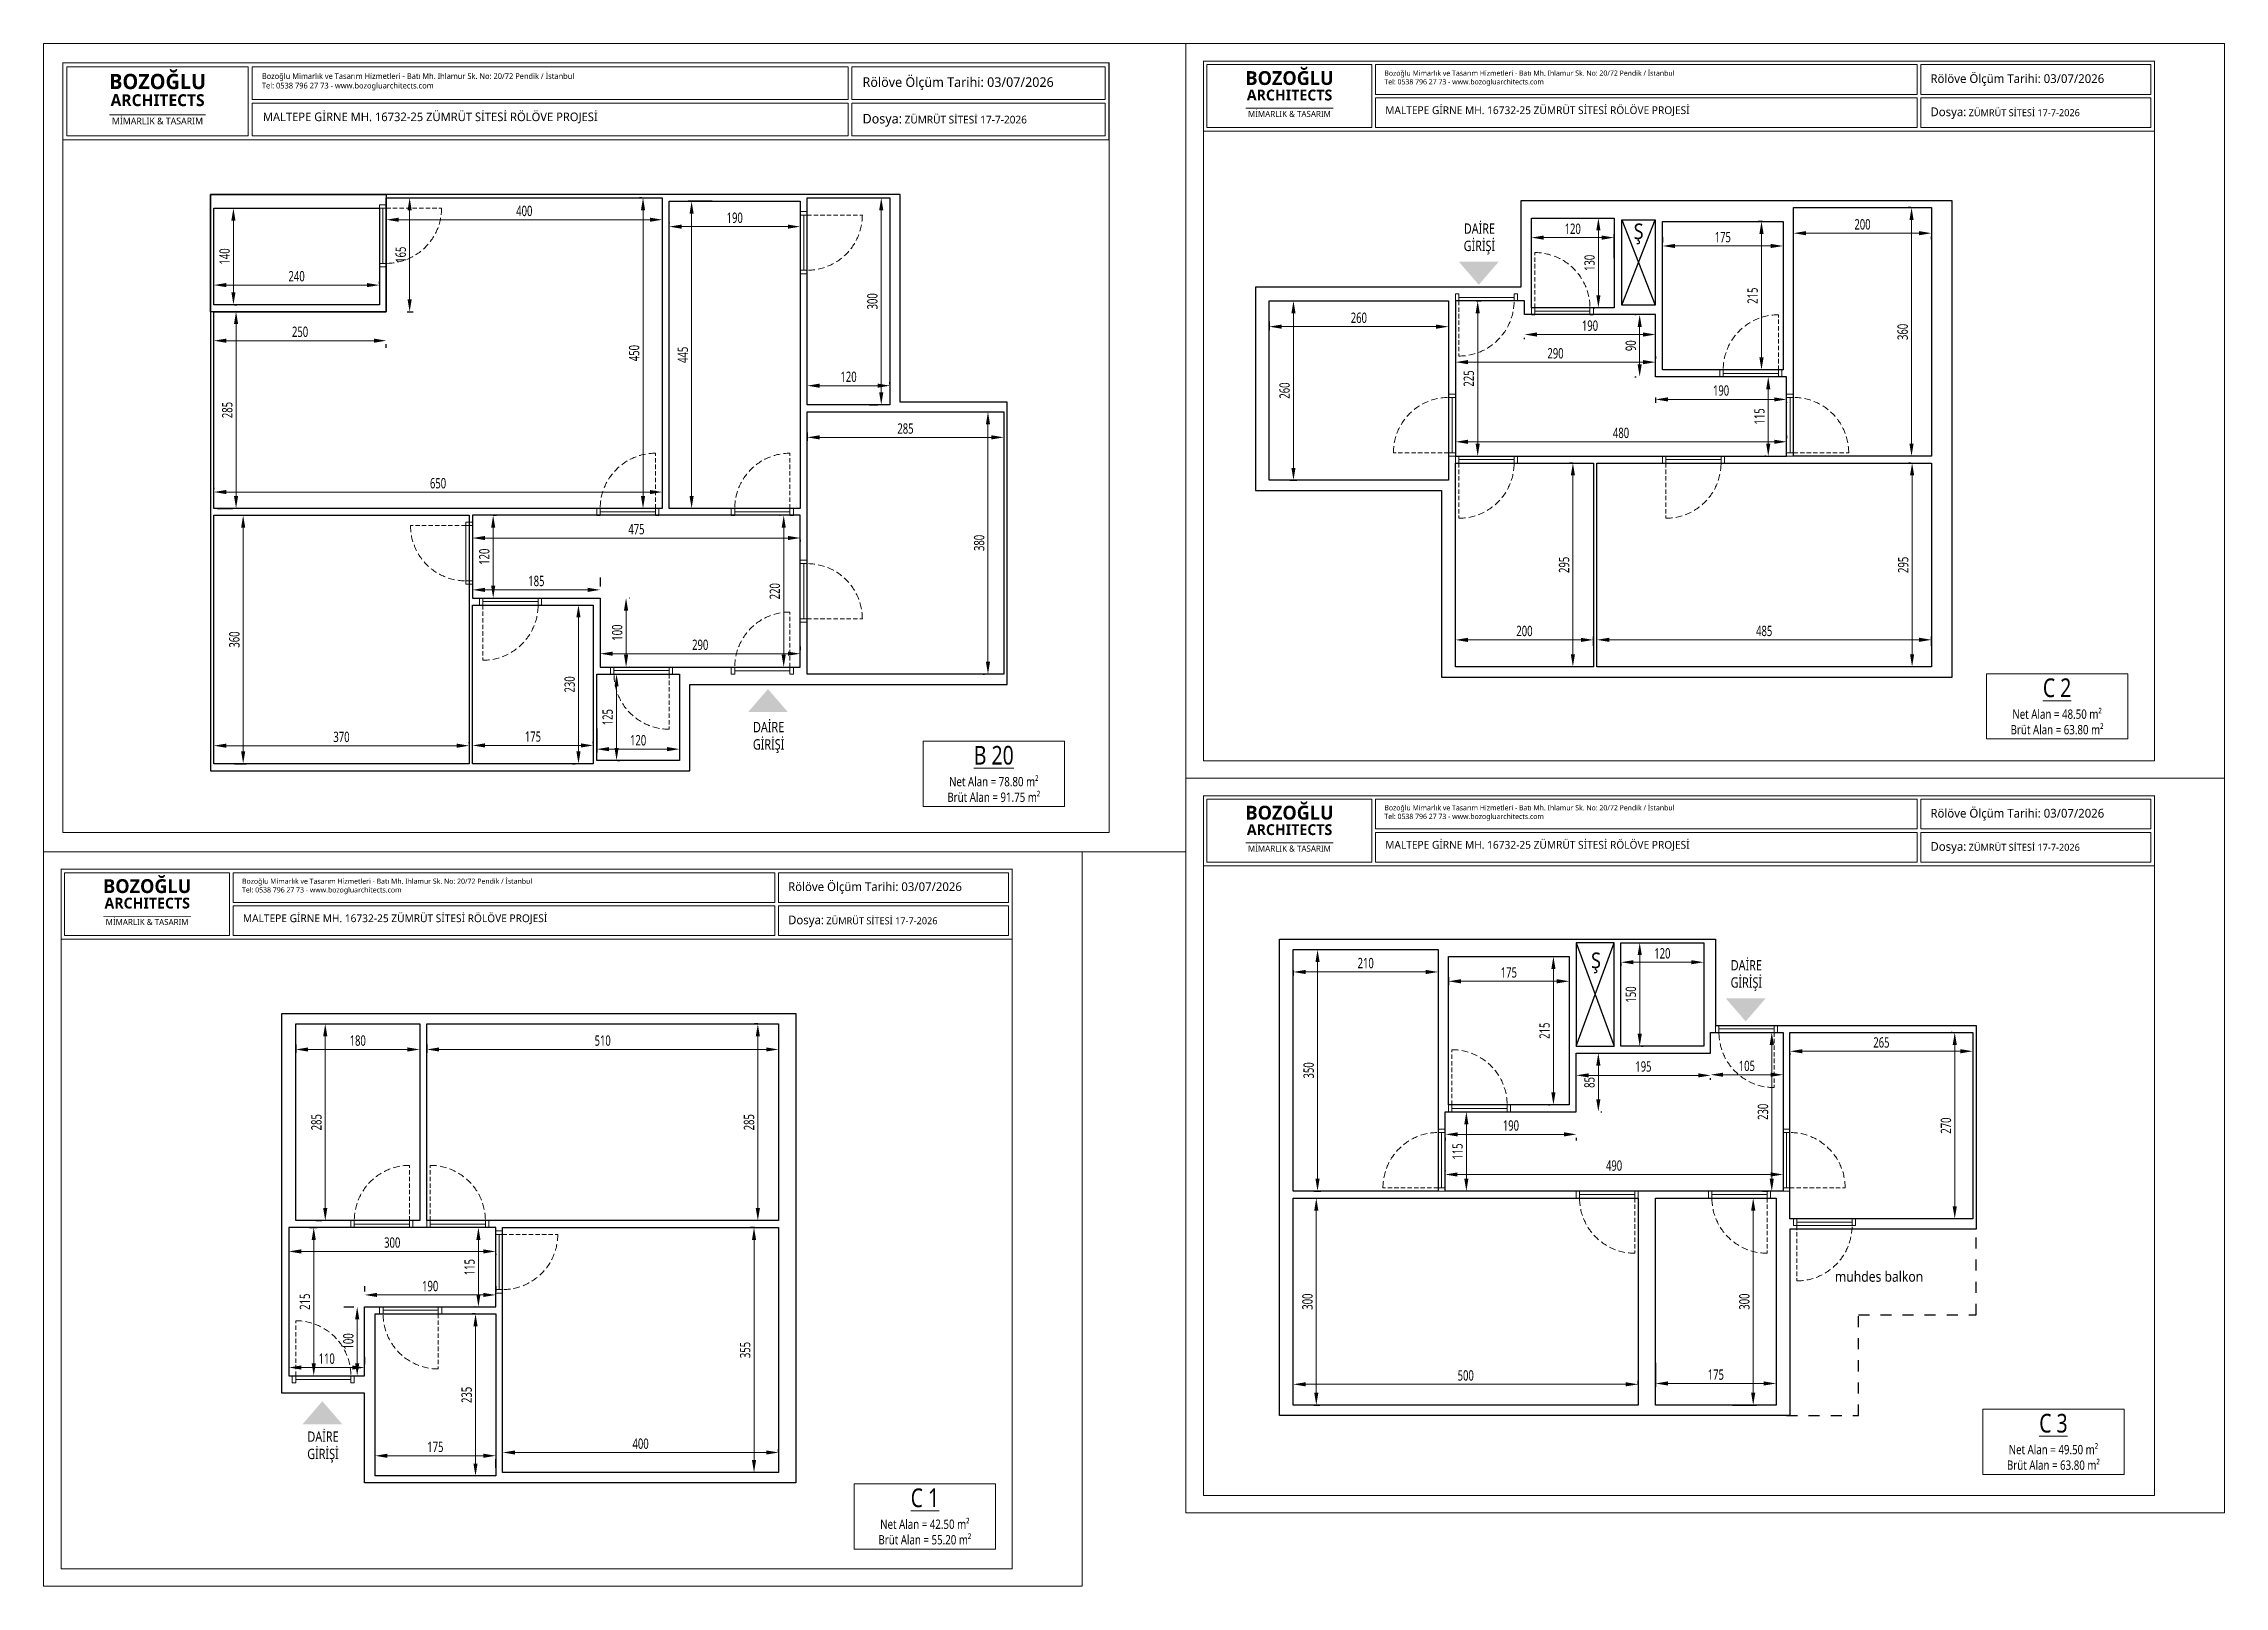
# Model space of a CAD drawing. Header units: metres. Extents: x 41905 to 73816, y -45641 to -42980.
# Drawn here: x 69000 to 72161, y -45215 to -42980 of the extents above; entities that cross this region are included whole.
import ezdxf

# ---------------------------------------------------------------- set-up
doc = ezdxf.new("R2010")
doc.units = ezdxf.units.M
doc.linetypes.add('HIDDEN2', pattern=[4.7625, 3.175, -1.5875])
doc.linetypes.add('JIS_02_1.2', pattern=[64.008, 32.004, -32.004])
for name, color, linetype, lineweight in [('A ALAN BRÜT', 5, 'Continuous', 30), ('A ANTET', 7, 'Continuous', 13), ('A DUVAR', 7, 'Continuous', 30), ('A KAPI', 11, 'Continuous', 13), ('A KAPI KESİK', 11, 'HIDDEN2', 13), ('A YAZI', 7, 'Continuous', 13)]:
    doc.layers.add(name, color=color, linetype=linetype, lineweight=lineweight)
for name, color, linetype, lineweight, true_color in [('A GİRİŞ OKU', 1, 'Continuous', 13, 0xff0000), ('A YAZDIRMA', 7, 'Continuous', 13, 0x848484), ('A ÖLÇÜ DIŞ', 1, 'Continuous', 13, 0xff0000)]:
    doc.layers.add(name, color=color, linetype=linetype, lineweight=lineweight, true_color=true_color)
doc.styles.add('HİB NORMAL', font='segoeui.ttf')
doc.styles.add('HİB Segoe Bold', font='segoeuib.ttf', dxfattribs={"width": 0.8})
doc.styles.add('HİB SEGOE Normal .7', font='segoeui.ttf', dxfattribs={"width": 0.7})
doc.styles.add('HİB SEGOE Normal .9', font='segoeui.ttf', dxfattribs={"width": 0.9})
doc.styles.add('HİB Segoe Semilight .7', font='segoeuisl.ttf', dxfattribs={"width": 0.7})
doc.dimstyles.new('HİB New', dxfattribs={"dimtxt": 12, "dimasz": 18, "dimexe": 5, "dimexo": 30, "dimgap": 5, "dimtad": 1, "dimdec": 0, "dimzin": 0, "dimdsep": 46, "dimtxsty": 'HİB Segoe Semilight .7', "dimcen": 0.09, "dimclrd": 256, "dimclre": 256, "dimclrt": 256, "dimadec": 0, "dimazin": 0, "dimtfac": 1, "dimtdec": 4, "dimtix": 1, "dimtofl": 0, "dimtmove": 0, "dimatfit": 3, "dimfxl": 30, "dimfxlon": 1, "dimtvp": 1, "dimtolj": 1, "dimtzin": 0, "dimlwd": -1, "dimlwe": -3, "dimarcsym": 0})

msp = doc.modelspace()

# ---------------------------------------------------------------- texts
at = {"layer": 'A YAZI', "ltscale": 100}
for s, insert, char_height, width, attachment_point, style in [('DAİRE\\PGİRİŞİ', (71080.8, -43285.5), 15, 136.235, 8, 'HİB Segoe Bold'), ('Ş', (71311.6, -43270.7), 22.5, 20.217, 8, 'HİB SEGOE Normal .9'), ('DAİRE\\PGİRİŞİ', (70050.5, -44007.7), 15, 136.235, 8, 'HİB Segoe Bold'), ('Ş', (71249.8, -44326.9), 22.5, 20.217, 8, 'HİB SEGOE Normal .9'), ('DAİRE\\PGİRİŞİ', (71467.7, -44352.7), 15, 136.235, 8, 'HİB Segoe Bold'), ('muhdes balkon', (71660.1, -44773.9), 15, 136.235, 8, 'HİB SEGOE Normal .9'), ('DAİRE\\PGİRİŞİ', (69404.6, -44990.6), 15, 136.235, 2, 'HİB Segoe Bold')]:
    msp.add_mtext(s, dxfattribs=dict(at, insert=insert, char_height=char_height, width=width, attachment_point=attachment_point, style=style))
at = {"layer": 'A YAZI', "ltscale": 100, "char_height": 13.5, "width": 191.473, "attachment_point": 7, "style": 'HİB Segoe Bold', "bg_fill": 16}
for s, insert in [('\\pxqc;{\\H2x;\\LC 2\\P\\pxql;}Net Alan^I= 48.50 m²\\PBrüt Alan^I= 63.80 m²', (71822.4, -43980.9)), ('\\pxqc;{\\H2x;\\LB 20\\P\\pxql;}Net Alan^I= 78.80 m²\\PBrüt Alan^I= 91.75 m²', (70281.2, -44078.7)), ('\\pxqc;{\\H2x;\\LC 3\\P\\pxql;}Net Alan^I= 49.50 m²\\PBrüt Alan^I= 63.80 m²', (71817.1, -45046.4)), ('\\pxqc;{\\H2x;\\LC 1\\P\\pxql;}Net Alan^I= 42.50 m²\\PBrüt Alan^I= 55.20 m²', (70181.3, -45154.5))]:
    msp.add_mtext(s, dxfattribs=dict(at, insert=insert))

# ---------------------------------------------------------------- blocks, each defined once
blk = doc.blocks.new('safsafsaf')
at = {"layer": 'A ANTET', "linetype": 'ByBlock', "ltscale": 100}
blk.add_line((49168, -37858.9), (52997.3, -37858.9), dxfattribs=at)
at = {"layer": 'A ANTET', "linetype": 'ByBlock', "ltscale": 100, "const_width": 4.22}
blk.add_lwpolyline([(49168, -37858.9), (52997.3, -37858.9), (52997.3, -38140.5), (49168, -38140.5)], close=True, dxfattribs=at)
at = {"layer": 'A ANTET', "linetype": 'ByBlock', "ltscale": 100}
for points in [[(52997.3, -40674.5), (49168, -40674.5), (49168, -37858.9), (52997.3, -37858.9)], [(49182.1, -37873), (49846.6, -37873), (49846.6, -38126.4), (49182.1, -38126.4)], [(49860.6, -37873), (52042.3, -37873), (52042.3, -37992.7), (49860.6, -37992.7)], [(52056.4, -37992.7), (52983.2, -37992.7), (52983.2, -37873), (52056.4, -37873)], [(49860.6, -38006.7), (52042.3, -38006.7), (52042.3, -38126.4), (49860.6, -38126.4)], [(52056.4, -38126.4), (52983.2, -38126.4), (52983.2, -38006.7), (52056.4, -38006.7)]]:
    blk.add_lwpolyline(points, close=True, dxfattribs=at)
blk.add_lwpolyline([(49337.9, -38048.6, 3.72, 3.72, 0), (49690.6, -38048.6, 0, 0, 0)], format="xyseb", dxfattribs=at)
at = {"layer": 'A YAZDIRMA', "linetype": 'ByBlock', "ltscale": 100}
blk.add_lwpolyline([(53278.8, -40744.9), (53278.8, -37788.5), (49097.6, -37788.5), (49097.6, -40744.9)], close=True, dxfattribs=at)
at = {"layer": 'A ANTET', "linetype": 'ByBlock', "ltscale": 100, "attachment_point": 1, "line_spacing_factor": 0.8, "style": 'HİB NORMAL'}
for s, insert, char_height, width in [('\\pxqc;{\\fSegoe UI Semibold|b0|i0|c162|p34;BOZOĞLU\\P\\pxqc;\\H0.7833x;ARCHITECTS\\P\\pxqc;\\H1.0213x;}', (49326, -37899.2), 55.749, 377.662), ('\\pxi-3,l4.25,qc,t4.25;MİMARLIK & TASARIM', (49291.1, -38059.2), 24.623, 415.716)]:
    blk.add_mtext(s, dxfattribs=dict(at, insert=insert, char_height=char_height, width=width))
at = {"layer": 'A ANTET', "linetype": 'ByBlock', "ltscale": 100, "attachment_point": 1, "style": 'HİB NORMAL'}
for s, insert, char_height, width in [('\\A1;\\pxql;Bozoğlu Mimarlık ve Tasarım Hizmetleri - Batı Mh. Ihlamur Sk. No: 20/72 Pendik / İstanbul\\PTel: 0538 796 27 73 - www.bozogluarchitects.com', (49896.5, -37896.8), 20.906, 1289.576), ('\\pxql;MALTEPE GİRNE MH. 16732-25 ZÜMRÜT SİTESİ RÖLÖVE PROJESİ', (49900, -38040.7), 31.359, 1361.276)]:
    blk.add_mtext(s, dxfattribs=dict(at, insert=insert, char_height=char_height, width=width))
at = {"layer": 'A ANTET', "color": 0, "linetype": 'ByBlock', "ltscale": 100, "char_height": 35.195, "width": 810.705, "attachment_point": 7, "style": 'HİB NORMAL'}
for s, insert in [('\\pxql;Rölöve Ölçüm Tarihi: 03/07/2026', (52095.2, -37958.7)), ('\\pxql;Dosya:{\\H0.8019x; ZÜMRÜT SİTESİ 17-7-2026}', (52095.2, -38092.4))]:
    blk.add_mtext(s, dxfattribs=dict(at, insert=insert))
blk = doc.blocks.new('*D18162')
at = {"layer": 'A ÖLÇÜ DIŞ', "lineweight": -3, "ltscale": 0.5}
for p, q in [((69246.4, -43623.3), (69246.4, -43624.6)), ((69896.4, -43623.3), (69896.4, -43624.6))]:
    blk.add_line(p, q, dxfattribs=at)
at = {"layer": 'A ÖLÇÜ DIŞ', "ltscale": 0.5}
blk.add_line((69264.4, -43629.6), (69878.4, -43629.6), dxfattribs=at)
at = {"layer": 'A ÖLÇÜ DIŞ'}
for points in [[(69264.4, -43626.6), (69264.4, -43632.6), (69246.4, -43629.6)], [(69878.4, -43632.6), (69878.4, -43626.6), (69896.4, -43629.6)]]:
    blk.add_solid(points, dxfattribs=at)
at = {"layer": 'Defpoints', "color": 0}
for p in [(69246.4, -43653.3), (69896.4, -43629.6), (69896.4, -43653.3)]:
    blk.add_point(p, dxfattribs=at)
at = {"layer": 'A ÖLÇÜ DIŞ', "ltscale": 0.5, "insert": (69571.4, -43616.9), "char_height": 15, "attachment_point": 5, "style": 'HİB SEGOE Normal .7'}
blk.add_mtext('\\A1;650', dxfattribs=at)
blk = doc.blocks.new('*D18163')
at = {"layer": 'A ÖLÇÜ DIŞ', "lineweight": -3, "ltscale": 0.5}
for p, q in [((69866.4, -43203.3), (69863.5, -43203.3)), ((69866.4, -43653.3), (69863.5, -43653.3))]:
    blk.add_line(p, q, dxfattribs=at)
at = {"layer": 'A ÖLÇÜ DIŞ', "ltscale": 0.5}
blk.add_line((69868.5, -43635.3), (69868.5, -43221.3), dxfattribs=at)
at = {"layer": 'A ÖLÇÜ DIŞ'}
for points in [[(69871.5, -43221.3), (69865.5, -43221.3), (69868.5, -43203.3)], [(69865.5, -43635.3), (69871.5, -43635.3), (69868.5, -43653.3)]]:
    blk.add_solid(points, dxfattribs=at)
at = {"layer": 'Defpoints', "color": 0}
for p in [(69868.5, -43203.3), (69896.4, -43203.3), (69896.4, -43653.3)]:
    blk.add_point(p, dxfattribs=at)
at = {"layer": 'A ÖLÇÜ DIŞ', "ltscale": 0.5, "insert": (69855.7, -43428.3), "char_height": 15, "attachment_point": 5, "rotation": 90, "style": 'HİB SEGOE Normal .7'}
blk.add_mtext('\\A1;450', dxfattribs=at)
blk = doc.blocks.new('*D18164')
at = {"layer": 'A ÖLÇÜ DIŞ', "lineweight": -3, "ltscale": 0.5}
for p, q in [((69496.4, -43233.3), (69496.4, -43240.1)), ((69896.4, -43233.3), (69896.4, -43240.1))]:
    blk.add_line(p, q, dxfattribs=at)
at = {"layer": 'A ÖLÇÜ DIŞ', "ltscale": 0.5}
blk.add_line((69878.4, -43235.1), (69514.4, -43235.1), dxfattribs=at)
at = {"layer": 'A ÖLÇÜ DIŞ'}
for points in [[(69514.4, -43232.1), (69514.4, -43238.1), (69496.4, -43235.1)], [(69878.4, -43238.1), (69878.4, -43232.1), (69896.4, -43235.1)]]:
    blk.add_solid(points, dxfattribs=at)
at = {"layer": 'Defpoints', "color": 0}
for p in [(69496.4, -43203.3), (69896.4, -43203.3), (69496.4, -43235.1)]:
    blk.add_point(p, dxfattribs=at)
at = {"layer": 'A ÖLÇÜ DIŞ', "ltscale": 0.5, "insert": (69696.4, -43222.4), "char_height": 15, "attachment_point": 5, "style": 'HİB SEGOE Normal .7'}
blk.add_mtext('\\A1;400', dxfattribs=at)
blk = doc.blocks.new('*D18165')
at = {"layer": 'A ÖLÇÜ DIŞ', "lineweight": -3, "ltscale": 0.5}
for p, q in [((69526.4, -43203.3), (69535.2, -43203.3)), ((69526.4, -43368.3), (69535.2, -43368.3))]:
    blk.add_line(p, q, dxfattribs=at)
at = {"layer": 'A ÖLÇÜ DIŞ', "ltscale": 0.5}
blk.add_line((69530.2, -43221.3), (69530.2, -43350.3), dxfattribs=at)
at = {"layer": 'A ÖLÇÜ DIŞ'}
for points in [[(69533.2, -43221.3), (69527.2, -43221.3), (69530.2, -43203.3)], [(69527.2, -43350.3), (69533.2, -43350.3), (69530.2, -43368.3)]]:
    blk.add_solid(points, dxfattribs=at)
at = {"layer": 'Defpoints', "color": 0}
for p in [(69496.4, -43203.3), (69496.4, -43368.3), (69530.2, -43368.3)]:
    blk.add_point(p, dxfattribs=at)
at = {"layer": 'A ÖLÇÜ DIŞ', "ltscale": 0.5, "insert": (69517.4, -43285.8), "char_height": 15, "attachment_point": 5, "rotation": 90, "style": 'HİB SEGOE Normal .7'}
blk.add_mtext('\\A1;165', dxfattribs=at)
blk = doc.blocks.new('*D18166')
at = {"layer": 'A ÖLÇÜ DIŞ', "lineweight": -3, "ltscale": 0.5}
for p, q in [((69246.4, -43420.6), (69246.4, -43415.3)), ((69496.4, -43420.6), (69496.4, -43415.3))]:
    blk.add_line(p, q, dxfattribs=at)
at = {"layer": 'A ÖLÇÜ DIŞ', "ltscale": 0.5}
blk.add_line((69478.4, -43410.3), (69264.4, -43410.3), dxfattribs=at)
at = {"layer": 'A ÖLÇÜ DIŞ'}
for points in [[(69264.4, -43407.3), (69264.4, -43413.3), (69246.4, -43410.3)], [(69478.4, -43413.3), (69478.4, -43407.3), (69496.4, -43410.3)]]:
    blk.add_solid(points, dxfattribs=at)
at = {"layer": 'Defpoints', "color": 0}
for p in [(69246.4, -43390.6), (69496.4, -43390.6), (69246.4, -43410.3)]:
    blk.add_point(p, dxfattribs=at)
at = {"layer": 'A ÖLÇÜ DIŞ', "ltscale": 0.5, "insert": (69371.4, -43397.5), "char_height": 15, "attachment_point": 5, "style": 'HİB SEGOE Normal .7'}
blk.add_mtext('\\A1;250', dxfattribs=at)
blk = doc.blocks.new('*D18167')
at = {"layer": 'A ÖLÇÜ DIŞ', "lineweight": -3, "ltscale": 0.5}
for p, q in [((69246.4, -43328.3), (69246.4, -43324.8)), ((69486.4, -43328.3), (69486.4, -43324.8))]:
    blk.add_line(p, q, dxfattribs=at)
at = {"layer": 'A ÖLÇÜ DIŞ', "ltscale": 0.5}
blk.add_line((69264.4, -43329.8), (69468.4, -43329.8), dxfattribs=at)
at = {"layer": 'A ÖLÇÜ DIŞ'}
for points in [[(69264.4, -43326.8), (69264.4, -43332.8), (69246.4, -43329.8)], [(69468.4, -43332.8), (69468.4, -43326.8), (69486.4, -43329.8)]]:
    blk.add_solid(points, dxfattribs=at)
at = {"layer": 'Defpoints', "color": 0}
for p in [(69486.4, -43329.8), (69246.4, -43358.3), (69486.4, -43358.3)]:
    blk.add_point(p, dxfattribs=at)
at = {"layer": 'A ÖLÇÜ DIŞ', "ltscale": 0.5, "insert": (69366.4, -43317), "char_height": 15, "attachment_point": 5, "style": 'HİB SEGOE Normal .7'}
blk.add_mtext('\\A1;240', dxfattribs=at)
blk = doc.blocks.new('*D18168')
at = {"layer": 'A ÖLÇÜ DIŞ', "ltscale": 0.5}
blk.add_line((69274.8, -43236.3), (69274.8, -43340.3), dxfattribs=at)
at = {"layer": 'A ÖLÇÜ DIŞ', "lineweight": -3, "ltscale": 0.5}
for p, q in [((69276.4, -43218.3), (69279.8, -43218.3)), ((69276.4, -43358.3), (69279.8, -43358.3))]:
    blk.add_line(p, q, dxfattribs=at)
at = {"layer": 'A ÖLÇÜ DIŞ'}
for points in [[(69277.8, -43236.3), (69271.8, -43236.3), (69274.8, -43218.3)], [(69271.8, -43340.3), (69277.8, -43340.3), (69274.8, -43358.3)]]:
    blk.add_solid(points, dxfattribs=at)
at = {"layer": 'Defpoints', "color": 0}
for p in [(69246.4, -43218.3), (69246.4, -43358.3), (69274.8, -43358.3)]:
    blk.add_point(p, dxfattribs=at)
at = {"layer": 'A ÖLÇÜ DIŞ', "ltscale": 0.5, "insert": (69262, -43288.3), "char_height": 15, "attachment_point": 5, "rotation": 90, "style": 'HİB SEGOE Normal .7'}
blk.add_mtext('\\A1;140', dxfattribs=at)
blk = doc.blocks.new('*D18169')
at = {"layer": 'A ÖLÇÜ DIŞ', "lineweight": -3, "ltscale": 0.5}
for p, q in [((69906.4, -43238.9), (69906.4, -43240.1)), ((70096.4, -43238.9), (70096.4, -43240.1))]:
    blk.add_line(p, q, dxfattribs=at)
at = {"layer": 'A ÖLÇÜ DIŞ', "ltscale": 0.5}
blk.add_line((69924.4, -43245.1), (70078.4, -43245.1), dxfattribs=at)
at = {"layer": 'A ÖLÇÜ DIŞ'}
for points in [[(69924.4, -43242.1), (69924.4, -43248.1), (69906.4, -43245.1)], [(70078.4, -43248.1), (70078.4, -43242.1), (70096.4, -43245.1)]]:
    blk.add_solid(points, dxfattribs=at)
at = {"layer": 'Defpoints', "color": 0}
for p in [(69906.4, -43268.9), (70096.4, -43245.1), (70096.4, -43268.9)]:
    blk.add_point(p, dxfattribs=at)
at = {"layer": 'A ÖLÇÜ DIŞ', "ltscale": 0.5, "insert": (70001.4, -43232.3), "char_height": 15, "attachment_point": 5, "style": 'HİB SEGOE Normal .7'}
blk.add_mtext('\\A1;190', dxfattribs=at)
blk = doc.blocks.new('*D18170')
at = {"layer": 'A ÖLÇÜ DIŞ', "lineweight": -3, "ltscale": 0.5}
for p, q in [((69968.9, -43208.3), (69933.9, -43208.3)), ((69968.9, -43653.3), (69933.9, -43653.3))]:
    blk.add_line(p, q, dxfattribs=at)
at = {"layer": 'A ÖLÇÜ DIŞ', "ltscale": 0.5}
blk.add_line((69938.9, -43635.3), (69938.9, -43226.3), dxfattribs=at)
at = {"layer": 'A ÖLÇÜ DIŞ'}
for points in [[(69941.9, -43226.3), (69935.9, -43226.3), (69938.9, -43208.3)], [(69935.9, -43635.3), (69941.9, -43635.3), (69938.9, -43653.3)]]:
    blk.add_solid(points, dxfattribs=at)
at = {"layer": 'Defpoints', "color": 0}
for p in [(69938.9, -43208.3), (70096.4, -43208.3), (70096.4, -43653.3)]:
    blk.add_point(p, dxfattribs=at)
at = {"layer": 'A ÖLÇÜ DIŞ', "ltscale": 0.5, "insert": (69926.3, -43430.8), "char_height": 15, "attachment_point": 5, "rotation": 90, "style": 'HİB SEGOE Normal .7'}
blk.add_mtext('\\A1;445', dxfattribs=at)
blk = doc.blocks.new('*D18171')
at = {"layer": 'A ÖLÇÜ DIŞ', "lineweight": -3, "ltscale": 0.5}
for p, q in [((70196.4, -43203.3), (70208.8, -43203.3)), ((70196.4, -43503.3), (70208.8, -43503.3))]:
    blk.add_line(p, q, dxfattribs=at)
at = {"layer": 'A ÖLÇÜ DIŞ', "ltscale": 0.5}
blk.add_line((70213.8, -43221.3), (70213.8, -43485.3), dxfattribs=at)
at = {"layer": 'A ÖLÇÜ DIŞ'}
for points in [[(70216.8, -43221.3), (70210.8, -43221.3), (70213.8, -43203.3)], [(70210.8, -43485.3), (70216.8, -43485.3), (70213.8, -43503.3)]]:
    blk.add_solid(points, dxfattribs=at)
at = {"layer": 'Defpoints', "color": 0}
for p in [(70226.4, -43203.3), (70213.8, -43503.3), (70226.4, -43503.3)]:
    blk.add_point(p, dxfattribs=at)
at = {"layer": 'A ÖLÇÜ DIŞ', "ltscale": 0.5, "insert": (70201, -43353.3), "char_height": 15, "attachment_point": 5, "rotation": 90, "style": 'HİB SEGOE Normal .7'}
blk.add_mtext('\\A1;300', dxfattribs=at)
blk = doc.blocks.new('*D18172')
at = {"layer": 'A ÖLÇÜ DIŞ', "lineweight": -3, "ltscale": 0.5}
for p, q in [((70106.4, -43473.3), (70106.4, -43470.5)), ((70226.4, -43473.3), (70226.4, -43470.5))]:
    blk.add_line(p, q, dxfattribs=at)
at = {"layer": 'A ÖLÇÜ DIŞ', "ltscale": 0.5}
blk.add_line((70124.4, -43475.5), (70208.4, -43475.5), dxfattribs=at)
at = {"layer": 'A ÖLÇÜ DIŞ'}
for points in [[(70124.4, -43472.5), (70124.4, -43478.5), (70106.4, -43475.5)], [(70208.4, -43478.5), (70208.4, -43472.5), (70226.4, -43475.5)]]:
    blk.add_solid(points, dxfattribs=at)
at = {"layer": 'Defpoints', "color": 0}
for p in [(70226.4, -43475.5), (70106.4, -43503.3), (70226.4, -43503.3)]:
    blk.add_point(p, dxfattribs=at)
at = {"layer": 'A ÖLÇÜ DIŞ', "ltscale": 0.5, "insert": (70166.4, -43462.7), "char_height": 15, "attachment_point": 5, "style": 'HİB SEGOE Normal .7'}
blk.add_mtext('\\A1;120', dxfattribs=at)
blk = doc.blocks.new('*D18173')
at = {"layer": 'A ÖLÇÜ DIŞ', "lineweight": -3, "ltscale": 0.5}
for p, q in [((70106.4, -43543.3), (70106.4, -43555.4)), ((70391.4, -43543.3), (70391.4, -43555.4))]:
    blk.add_line(p, q, dxfattribs=at)
at = {"layer": 'A ÖLÇÜ DIŞ', "ltscale": 0.5}
blk.add_line((70124.4, -43550.4), (70373.4, -43550.4), dxfattribs=at)
at = {"layer": 'A ÖLÇÜ DIŞ'}
for points in [[(70124.4, -43547.4), (70124.4, -43553.4), (70106.4, -43550.4)], [(70373.4, -43553.4), (70373.4, -43547.4), (70391.4, -43550.4)]]:
    blk.add_solid(points, dxfattribs=at)
at = {"layer": 'Defpoints', "color": 0}
for p in [(70106.4, -43513.3), (70391.4, -43513.3), (70391.4, -43550.4)]:
    blk.add_point(p, dxfattribs=at)
at = {"layer": 'A ÖLÇÜ DIŞ', "ltscale": 0.5, "insert": (70248.9, -43537.7), "char_height": 15, "attachment_point": 5, "style": 'HİB SEGOE Normal .7'}
blk.add_mtext('\\A1;285', dxfattribs=at)
blk = doc.blocks.new('*D18174')
at = {"layer": 'A ÖLÇÜ DIŞ', "lineweight": -3, "ltscale": 0.5}
for p, q in [((70361.4, -43513.3), (70363.5, -43513.3)), ((70361.4, -43893.3), (70363.5, -43893.3))]:
    blk.add_line(p, q, dxfattribs=at)
at = {"layer": 'A ÖLÇÜ DIŞ', "ltscale": 0.5}
blk.add_line((70368.5, -43531.3), (70368.5, -43875.3), dxfattribs=at)
at = {"layer": 'A ÖLÇÜ DIŞ'}
for points in [[(70371.5, -43531.3), (70365.5, -43531.3), (70368.5, -43513.3)], [(70365.5, -43875.3), (70371.5, -43875.3), (70368.5, -43893.3)]]:
    blk.add_solid(points, dxfattribs=at)
at = {"layer": 'Defpoints', "color": 0}
for p in [(70391.4, -43513.3), (70368.5, -43893.3), (70391.4, -43893.3)]:
    blk.add_point(p, dxfattribs=at)
at = {"layer": 'A ÖLÇÜ DIŞ', "ltscale": 0.5, "insert": (70355.8, -43703.3), "char_height": 15, "attachment_point": 5, "rotation": 90, "style": 'HİB SEGOE Normal .7'}
blk.add_mtext('\\A1;380', dxfattribs=at)
blk = doc.blocks.new('*D18175')
at = {"layer": 'A ÖLÇÜ DIŞ', "lineweight": -3, "ltscale": 0.5}
for p, q in [((69621.4, -43698.8), (69621.4, -43701.2)), ((70096.4, -43698.8), (70096.4, -43701.2))]:
    blk.add_line(p, q, dxfattribs=at)
at = {"layer": 'A ÖLÇÜ DIŞ', "ltscale": 0.5}
blk.add_line((70078.4, -43696.2), (69639.4, -43696.2), dxfattribs=at)
at = {"layer": 'A ÖLÇÜ DIŞ'}
for points in [[(69639.4, -43693.2), (69639.4, -43699.2), (69621.4, -43696.2)], [(70078.4, -43699.2), (70078.4, -43693.2), (70096.4, -43696.2)]]:
    blk.add_solid(points, dxfattribs=at)
at = {"layer": 'Defpoints', "color": 0}
for p in [(69621.4, -43668.8), (70096.4, -43668.8), (69621.4, -43696.2)]:
    blk.add_point(p, dxfattribs=at)
at = {"layer": 'A ÖLÇÜ DIŞ', "ltscale": 0.5, "insert": (69858.9, -43683.5), "char_height": 15, "attachment_point": 5, "style": 'HİB SEGOE Normal .7'}
blk.add_mtext('\\A1;475', dxfattribs=at)
blk = doc.blocks.new('*D18176')
at = {"layer": 'A ÖLÇÜ DIŞ', "ltscale": 0.5}
blk.add_line((69651.3, -43681.3), (69651.3, -43765.3), dxfattribs=at)
at = {"layer": 'A ÖLÇÜ DIŞ', "lineweight": -3, "ltscale": 0.5}
for p, q in [((69651.4, -43663.3), (69656.3, -43663.3)), ((69651.4, -43783.3), (69656.3, -43783.3))]:
    blk.add_line(p, q, dxfattribs=at)
at = {"layer": 'A ÖLÇÜ DIŞ'}
for points in [[(69654.3, -43681.3), (69648.3, -43681.3), (69651.3, -43663.3)], [(69648.3, -43765.3), (69654.3, -43765.3), (69651.3, -43783.3)]]:
    blk.add_solid(points, dxfattribs=at)
at = {"layer": 'Defpoints', "color": 0}
for p in [(69621.4, -43663.3), (69621.4, -43783.3), (69651.3, -43783.3)]:
    blk.add_point(p, dxfattribs=at)
at = {"layer": 'A ÖLÇÜ DIŞ', "ltscale": 0.5, "insert": (69638.5, -43723.3), "char_height": 15, "attachment_point": 5, "rotation": 90, "style": 'HİB SEGOE Normal .7'}
blk.add_mtext('\\A1;120', dxfattribs=at)
blk = doc.blocks.new('*D18177')
at = {"layer": 'A ÖLÇÜ DIŞ', "lineweight": -3, "ltscale": 0.5}
for p, q in [((69621.4, -43753.3), (69621.4, -43766.3)), ((69806.4, -43753.3), (69806.4, -43766.3))]:
    blk.add_line(p, q, dxfattribs=at)
at = {"layer": 'A ÖLÇÜ DIŞ', "ltscale": 0.5}
blk.add_line((69639.4, -43771.3), (69788.4, -43771.3), dxfattribs=at)
at = {"layer": 'A ÖLÇÜ DIŞ'}
for points in [[(69639.4, -43768.3), (69639.4, -43774.3), (69621.4, -43771.3)], [(69788.4, -43774.3), (69788.4, -43768.3), (69806.4, -43771.3)]]:
    blk.add_solid(points, dxfattribs=at)
at = {"layer": 'Defpoints', "color": 0}
for p in [(69806.4, -43771.3), (69621.4, -43783.3), (69806.4, -43783.3)]:
    blk.add_point(p, dxfattribs=at)
at = {"layer": 'A ÖLÇÜ DIŞ', "ltscale": 0.5, "insert": (69713.9, -43758.5), "char_height": 15, "attachment_point": 5, "style": 'HİB SEGOE Normal .7'}
blk.add_mtext('\\A1;185', dxfattribs=at)
blk = doc.blocks.new('*D18178')
at = {"layer": 'A ÖLÇÜ DIŞ', "ltscale": 0.5}
blk.add_line((69843.9, -43801.3), (69843.9, -43865.3), dxfattribs=at)
at = {"layer": 'A ÖLÇÜ DIŞ', "lineweight": -3, "ltscale": 0.5}
for p, q in [((69849.6, -43783.3), (69848.9, -43783.3)), ((69849.6, -43883.3), (69848.9, -43883.3))]:
    blk.add_line(p, q, dxfattribs=at)
at = {"layer": 'A ÖLÇÜ DIŞ'}
for points in [[(69846.9, -43801.3), (69840.9, -43801.3), (69843.9, -43783.3)], [(69840.9, -43865.3), (69846.9, -43865.3), (69843.9, -43883.3)]]:
    blk.add_solid(points, dxfattribs=at)
at = {"layer": 'Defpoints', "color": 0}
for p in [(69819.6, -43783.3), (69819.6, -43883.3), (69843.9, -43883.3)]:
    blk.add_point(p, dxfattribs=at)
at = {"layer": 'A ÖLÇÜ DIŞ', "ltscale": 0.5, "insert": (69831.1, -43833.3), "char_height": 15, "attachment_point": 5, "rotation": 90, "style": 'HİB SEGOE Normal .7'}
blk.add_mtext('\\A1;100', dxfattribs=at)
blk = doc.blocks.new('*D18179')
at = {"layer": 'A ÖLÇÜ DIŞ', "lineweight": -3, "ltscale": 0.5}
for p, q in [((69806.4, -43853.3), (69806.4, -43858.8)), ((70096.4, -43853.3), (70096.4, -43858.8))]:
    blk.add_line(p, q, dxfattribs=at)
at = {"layer": 'A ÖLÇÜ DIŞ', "ltscale": 0.5}
blk.add_line((69824.4, -43863.8), (70078.4, -43863.8), dxfattribs=at)
at = {"layer": 'A ÖLÇÜ DIŞ'}
for points in [[(69824.4, -43860.8), (69824.4, -43866.8), (69806.4, -43863.8)], [(70078.4, -43866.8), (70078.4, -43860.8), (70096.4, -43863.8)]]:
    blk.add_solid(points, dxfattribs=at)
at = {"layer": 'Defpoints', "color": 0}
for p in [(70096.4, -43863.8), (69806.4, -43883.3), (70096.4, -43883.3)]:
    blk.add_point(p, dxfattribs=at)
at = {"layer": 'A ÖLÇÜ DIŞ', "ltscale": 0.5, "insert": (69951.4, -43851), "char_height": 15, "attachment_point": 5, "style": 'HİB SEGOE Normal .7'}
blk.add_mtext('\\A1;290', dxfattribs=at)
blk = doc.blocks.new('*D18180')
at = {"layer": 'A ÖLÇÜ DIŞ', "lineweight": -3, "ltscale": 0.5}
for p, q in [((70066.4, -43663.3), (70067.4, -43663.3)), ((70066.4, -43883.3), (70067.4, -43883.3))]:
    blk.add_line(p, q, dxfattribs=at)
at = {"layer": 'A ÖLÇÜ DIŞ', "ltscale": 0.5}
blk.add_line((70072.4, -43865.3), (70072.4, -43681.3), dxfattribs=at)
at = {"layer": 'A ÖLÇÜ DIŞ'}
for points in [[(70075.4, -43681.3), (70069.4, -43681.3), (70072.4, -43663.3)], [(70069.4, -43865.3), (70075.4, -43865.3), (70072.4, -43883.3)]]:
    blk.add_solid(points, dxfattribs=at)
at = {"layer": 'Defpoints', "color": 0}
for p in [(70072.4, -43663.3), (70096.4, -43663.3), (70096.4, -43883.3)]:
    blk.add_point(p, dxfattribs=at)
at = {"layer": 'A ÖLÇÜ DIŞ', "ltscale": 0.5, "insert": (70059.6, -43773.3), "char_height": 15, "attachment_point": 5, "rotation": 90, "style": 'HİB SEGOE Normal .7'}
blk.add_mtext('\\A1;220', dxfattribs=at)
blk = doc.blocks.new('*D18181')
at = {"layer": 'A ÖLÇÜ DIŞ', "lineweight": -3, "ltscale": 0.5}
for p, q in [((69801.4, -43972.1), (69801.4, -44007.1)), ((69921.4, -43972.1), (69921.4, -44007.1))]:
    blk.add_line(p, q, dxfattribs=at)
at = {"layer": 'A ÖLÇÜ DIŞ', "ltscale": 0.5}
blk.add_line((69819.4, -44002.1), (69903.4, -44002.1), dxfattribs=at)
at = {"layer": 'A ÖLÇÜ DIŞ'}
for points in [[(69819.4, -43999.1), (69819.4, -44005.1), (69801.4, -44002.1)], [(69903.4, -44005.1), (69903.4, -43999.1), (69921.4, -44002.1)]]:
    blk.add_solid(points, dxfattribs=at)
at = {"layer": 'Defpoints', "color": 0}
for p in [(69801.4, -43893.3), (69921.4, -43893.3), (69921.4, -44002.1)]:
    blk.add_point(p, dxfattribs=at)
at = {"layer": 'A ÖLÇÜ DIŞ', "ltscale": 0.5, "insert": (69861.4, -43989.3), "char_height": 15, "attachment_point": 5, "style": 'HİB SEGOE Normal .7'}
blk.add_mtext('\\A1;120', dxfattribs=at)
blk = doc.blocks.new('*D18182')
at = {"layer": 'A ÖLÇÜ DIŞ', "lineweight": -3, "ltscale": 0.5}
for p, q in [((69831.4, -43893.3), (69835.1, -43893.3)), ((69831.4, -44018.3), (69835.1, -44018.3))]:
    blk.add_line(p, q, dxfattribs=at)
at = {"layer": 'A ÖLÇÜ DIŞ', "ltscale": 0.5}
blk.add_line((69830.1, -44000.3), (69830.1, -43911.3), dxfattribs=at)
at = {"layer": 'A ÖLÇÜ DIŞ'}
for points in [[(69833.1, -43911.3), (69827.1, -43911.3), (69830.1, -43893.3)], [(69827.1, -44000.3), (69833.1, -44000.3), (69830.1, -44018.3)]]:
    blk.add_solid(points, dxfattribs=at)
at = {"layer": 'Defpoints', "color": 0}
for p in [(69801.4, -43893.3), (69830.1, -43893.3), (69801.4, -44018.3)]:
    blk.add_point(p, dxfattribs=at)
at = {"layer": 'A ÖLÇÜ DIŞ', "ltscale": 0.5, "insert": (69817.3, -43955.8), "char_height": 15, "attachment_point": 5, "rotation": 90, "style": 'HİB SEGOE Normal .7'}
blk.add_mtext('\\A1;125', dxfattribs=at)
blk = doc.blocks.new('*D18183')
at = {"layer": 'A ÖLÇÜ DIŞ', "lineweight": -3, "ltscale": 0.5}
for p, q in [((69766.4, -43793.3), (69769.9, -43793.3)), ((69766.4, -44023.3), (69769.9, -44023.3))]:
    blk.add_line(p, q, dxfattribs=at)
at = {"layer": 'A ÖLÇÜ DIŞ', "ltscale": 0.5}
blk.add_line((69774.9, -43811.3), (69774.9, -44005.3), dxfattribs=at)
at = {"layer": 'A ÖLÇÜ DIŞ'}
for points in [[(69777.9, -43811.3), (69771.9, -43811.3), (69774.9, -43793.3)], [(69771.9, -44005.3), (69777.9, -44005.3), (69774.9, -44023.3)]]:
    blk.add_solid(points, dxfattribs=at)
at = {"layer": 'Defpoints', "color": 0}
for p in [(69796.4, -43793.3), (69774.9, -44023.3), (69796.4, -44023.3)]:
    blk.add_point(p, dxfattribs=at)
at = {"layer": 'A ÖLÇÜ DIŞ', "ltscale": 0.5, "insert": (69762.2, -43908.3), "char_height": 15, "attachment_point": 5, "rotation": 90, "style": 'HİB SEGOE Normal .7'}
blk.add_mtext('\\A1;230', dxfattribs=at)
blk = doc.blocks.new('*D18184')
at = {"layer": 'A ÖLÇÜ DIŞ', "lineweight": -3, "ltscale": 0.5}
for p, q in [((69621.4, -43993.3), (69621.4, -43991.7)), ((69796.4, -43993.3), (69796.4, -43991.7))]:
    blk.add_line(p, q, dxfattribs=at)
at = {"layer": 'A ÖLÇÜ DIŞ', "ltscale": 0.5}
blk.add_line((69778.4, -43996.7), (69639.4, -43996.7), dxfattribs=at)
at = {"layer": 'A ÖLÇÜ DIŞ'}
for points in [[(69639.4, -43993.7), (69639.4, -43999.7), (69621.4, -43996.7)], [(69778.4, -43999.7), (69778.4, -43993.7), (69796.4, -43996.7)]]:
    blk.add_solid(points, dxfattribs=at)
at = {"layer": 'Defpoints', "color": 0}
for p in [(69621.4, -43996.7), (69621.4, -44023.3), (69796.4, -44023.3)]:
    blk.add_point(p, dxfattribs=at)
at = {"layer": 'A ÖLÇÜ DIŞ', "ltscale": 0.5, "insert": (69708.9, -43983.9), "char_height": 15, "attachment_point": 5, "style": 'HİB SEGOE Normal .7'}
blk.add_mtext('\\A1;175', dxfattribs=at)
blk = doc.blocks.new('*D18185')
at = {"layer": 'A ÖLÇÜ DIŞ', "lineweight": -3, "ltscale": 0.5}
for p, q in [((69246.4, -43993.3), (69246.4, -43992.1)), ((69616.4, -43993.3), (69616.4, -43992.1))]:
    blk.add_line(p, q, dxfattribs=at)
at = {"layer": 'A ÖLÇÜ DIŞ', "ltscale": 0.5}
blk.add_line((69598.4, -43997.1), (69264.4, -43997.1), dxfattribs=at)
at = {"layer": 'A ÖLÇÜ DIŞ'}
for points in [[(69264.4, -43994.1), (69264.4, -44000.1), (69246.4, -43997.1)], [(69598.4, -44000.1), (69598.4, -43994.1), (69616.4, -43997.1)]]:
    blk.add_solid(points, dxfattribs=at)
at = {"layer": 'Defpoints', "color": 0}
for p in [(69246.4, -43997.1), (69246.4, -44023.3), (69616.4, -44023.3)]:
    blk.add_point(p, dxfattribs=at)
at = {"layer": 'A ÖLÇÜ DIŞ', "ltscale": 0.5, "insert": (69431.4, -43984.4), "char_height": 15, "attachment_point": 5, "style": 'HİB SEGOE Normal .7'}
blk.add_mtext('\\A1;370', dxfattribs=at)
blk = doc.blocks.new('*D18186')
at = {"layer": 'A ÖLÇÜ DIŞ', "lineweight": -3, "ltscale": 0.5}
for p, q in [((69276.4, -43663.3), (69293.9, -43663.3)), ((69276.4, -44023.3), (69293.9, -44023.3))]:
    blk.add_line(p, q, dxfattribs=at)
at = {"layer": 'A ÖLÇÜ DIŞ', "ltscale": 0.5}
blk.add_line((69288.9, -44005.3), (69288.9, -43681.3), dxfattribs=at)
at = {"layer": 'A ÖLÇÜ DIŞ'}
for points in [[(69291.9, -43681.3), (69285.9, -43681.3), (69288.9, -43663.3)], [(69285.9, -44005.3), (69291.9, -44005.3), (69288.9, -44023.3)]]:
    blk.add_solid(points, dxfattribs=at)
at = {"layer": 'Defpoints', "color": 0}
for p in [(69246.4, -43663.3), (69288.9, -43663.3), (69246.4, -44023.3)]:
    blk.add_point(p, dxfattribs=at)
at = {"layer": 'A ÖLÇÜ DIŞ', "ltscale": 0.5, "insert": (69276.2, -43843.3), "char_height": 15, "attachment_point": 5, "rotation": 90, "style": 'HİB SEGOE Normal .7'}
blk.add_mtext('\\A1;360', dxfattribs=at)
blk = doc.blocks.new('*D18187')
at = {"layer": 'A ÖLÇÜ DIŞ', "lineweight": -3, "ltscale": 0.5}
for p, q in [((69251.3, -43368.3), (69273.6, -43368.3)), ((69251.3, -43653.3), (69273.6, -43653.3))]:
    blk.add_line(p, q, dxfattribs=at)
at = {"layer": 'A ÖLÇÜ DIŞ', "ltscale": 0.5}
blk.add_line((69278.6, -43635.3), (69278.6, -43386.3), dxfattribs=at)
at = {"layer": 'A ÖLÇÜ DIŞ'}
for points in [[(69281.6, -43386.3), (69275.6, -43386.3), (69278.6, -43368.3)], [(69275.6, -43635.3), (69281.6, -43635.3), (69278.6, -43653.3)]]:
    blk.add_solid(points, dxfattribs=at)
at = {"layer": 'Defpoints', "color": 0}
for p in [(69278.6, -43368.3), (69281.3, -43368.3), (69281.3, -43653.3)]:
    blk.add_point(p, dxfattribs=at)
at = {"layer": 'A ÖLÇÜ DIŞ', "ltscale": 0.5, "insert": (69265.9, -43510.8), "char_height": 15, "attachment_point": 5, "rotation": 90, "style": 'HİB SEGOE Normal .7'}
blk.add_mtext('\\A1;285', dxfattribs=at)
blk = doc.blocks.new('KAPI 90X10')
at = {"layer": 'A KAPI', "color": 0}
for points in [[(5, 10), (0, 10), (0, 0), (5, 0)], [(85, 5), (85, 10), (5, 10), (5, 5)], [(90, 10), (85, 10), (85, 0), (90, 0)]]:
    blk.add_lwpolyline(points, close=True, dxfattribs=at)
at = {"layer": 'A KAPI KESİK', "color": 0, "ltscale": 2}
blk.add_line((85, 10), (85, 90), dxfattribs=at)
at = {"layer": 'A KAPI KESİK', "color": 0, "ltscale": 3}
blk.add_arc((85, 10), 80, 90, 180, dxfattribs=at)
at = {"layer": 'A YAZI', "color": 0, "style": 'HİB Segoe Semilight .7', "width": 0.7}
blk.add_attdef('KAPI_NO', (76.6, 23.8), '', height=12, rotation=90, dxfattribs=at)
blk = doc.blocks.new('*D18188')
at = {"layer": 'A ÖLÇÜ DIŞ', "lineweight": -3, "ltscale": 0.5}
for p, q in [((69365, -44430.1), (69365, -44442.2)), ((69545, -44430.1), (69545, -44442.2))]:
    blk.add_line(p, q, dxfattribs=at)
at = {"layer": 'A ÖLÇÜ DIŞ', "ltscale": 0.5}
blk.add_line((69383, -44437.2), (69527, -44437.2), dxfattribs=at)
at = {"layer": 'A ÖLÇÜ DIŞ'}
for points in [[(69383, -44434.2), (69383, -44440.2), (69365, -44437.2)], [(69527, -44440.2), (69527, -44434.2), (69545, -44437.2)]]:
    blk.add_solid(points, dxfattribs=at)
at = {"layer": 'Defpoints', "color": 0}
for p in [(69365, -44400.1), (69545, -44400.1), (69545, -44437.2)]:
    blk.add_point(p, dxfattribs=at)
at = {"layer": 'A ÖLÇÜ DIŞ', "ltscale": 0.5, "insert": (69455, -44424.4), "char_height": 15, "attachment_point": 5, "style": 'HİB SEGOE Normal .7'}
blk.add_mtext('\\A1;180', dxfattribs=at)
blk = doc.blocks.new('*D18189')
at = {"layer": 'A ÖLÇÜ DIŞ', "lineweight": -3, "ltscale": 0.5}
for p, q in [((69555, -44430.1), (69555, -44442.2)), ((70065, -44430.1), (70065, -44442.2))]:
    blk.add_line(p, q, dxfattribs=at)
at = {"layer": 'A ÖLÇÜ DIŞ', "ltscale": 0.5}
blk.add_line((69573, -44437.2), (70047, -44437.2), dxfattribs=at)
at = {"layer": 'A ÖLÇÜ DIŞ'}
for points in [[(69573, -44434.2), (69573, -44440.2), (69555, -44437.2)], [(70047, -44440.2), (70047, -44434.2), (70065, -44437.2)]]:
    blk.add_solid(points, dxfattribs=at)
at = {"layer": 'Defpoints', "color": 0}
for p in [(69555, -44400.1), (70065, -44400.1), (70065, -44437.2)]:
    blk.add_point(p, dxfattribs=at)
at = {"layer": 'A ÖLÇÜ DIŞ', "ltscale": 0.5, "insert": (69810, -44424.4), "char_height": 15, "attachment_point": 5, "style": 'HİB SEGOE Normal .7'}
blk.add_mtext('\\A1;510', dxfattribs=at)
blk = doc.blocks.new('*D18190')
at = {"layer": 'A ÖLÇÜ DIŞ', "lineweight": -3, "ltscale": 0.5}
for p, q in [((70035, -44400.1), (70029.9, -44400.1)), ((70035, -44685.1), (70029.9, -44685.1))]:
    blk.add_line(p, q, dxfattribs=at)
at = {"layer": 'A ÖLÇÜ DIŞ', "ltscale": 0.5}
blk.add_line((70034.9, -44418.1), (70034.9, -44667.1), dxfattribs=at)
at = {"layer": 'A ÖLÇÜ DIŞ'}
for points in [[(70037.9, -44418.1), (70031.9, -44418.1), (70034.9, -44400.1)], [(70031.9, -44667.1), (70037.9, -44667.1), (70034.9, -44685.1)]]:
    blk.add_solid(points, dxfattribs=at)
at = {"layer": 'Defpoints', "color": 0}
for p in [(70065, -44400.1), (70034.9, -44685.1), (70065, -44685.1)]:
    blk.add_point(p, dxfattribs=at)
at = {"layer": 'A ÖLÇÜ DIŞ', "ltscale": 0.5, "insert": (70022.2, -44542.6), "char_height": 15, "attachment_point": 5, "rotation": 90, "style": 'HİB SEGOE Normal .7'}
blk.add_mtext('\\A1;285', dxfattribs=at)
blk = doc.blocks.new('*D18191')
at = {"layer": 'A ÖLÇÜ DIŞ', "lineweight": -3, "ltscale": 0.5}
for p, q in [((70030, -44695.1), (70024.4, -44695.1)), ((70030, -45050.1), (70024.4, -45050.1))]:
    blk.add_line(p, q, dxfattribs=at)
at = {"layer": 'A ÖLÇÜ DIŞ', "ltscale": 0.5}
blk.add_line((70029.4, -44713.1), (70029.4, -45032.1), dxfattribs=at)
at = {"layer": 'A ÖLÇÜ DIŞ'}
for points in [[(70032.4, -44713.1), (70026.4, -44713.1), (70029.4, -44695.1)], [(70026.4, -45032.1), (70032.4, -45032.1), (70029.4, -45050.1)]]:
    blk.add_solid(points, dxfattribs=at)
at = {"layer": 'Defpoints', "color": 0}
for p in [(70060, -44695.1), (70029.4, -45050.1), (70060, -45050.1)]:
    blk.add_point(p, dxfattribs=at)
at = {"layer": 'A ÖLÇÜ DIŞ', "ltscale": 0.5, "insert": (70016.6, -44872.6), "char_height": 15, "attachment_point": 5, "rotation": 90, "style": 'HİB SEGOE Normal .7'}
blk.add_mtext('\\A1;355', dxfattribs=at)
blk = doc.blocks.new('*D18192')
at = {"layer": 'A ÖLÇÜ DIŞ', "lineweight": -3, "ltscale": 0.5}
for p, q in [((69355, -44733.5), (69355, -44734.8)), ((69655, -44733.5), (69655, -44734.8))]:
    blk.add_line(p, q, dxfattribs=at)
at = {"layer": 'A ÖLÇÜ DIŞ', "ltscale": 0.5}
blk.add_line((69637, -44729.8), (69373, -44729.8), dxfattribs=at)
at = {"layer": 'A ÖLÇÜ DIŞ'}
for points in [[(69373, -44726.8), (69373, -44732.8), (69355, -44729.8)], [(69637, -44732.8), (69637, -44726.8), (69655, -44729.8)]]:
    blk.add_solid(points, dxfattribs=at)
at = {"layer": 'Defpoints', "color": 0}
for p in [(69355, -44703.5), (69655, -44703.5), (69355, -44729.8)]:
    blk.add_point(p, dxfattribs=at)
at = {"layer": 'A ÖLÇÜ DIŞ', "ltscale": 0.5, "insert": (69505, -44717), "char_height": 15, "attachment_point": 5, "style": 'HİB SEGOE Normal .7'}
blk.add_mtext('\\A1;300', dxfattribs=at)
blk = doc.blocks.new('*D18193')
at = {"layer": 'A ÖLÇÜ DIŞ', "lineweight": -3, "ltscale": 0.5}
for p, q in [((69625, -44695.1), (69624.9, -44695.1)), ((69625, -44810.1), (69624.9, -44810.1))]:
    blk.add_line(p, q, dxfattribs=at)
at = {"layer": 'A ÖLÇÜ DIŞ', "ltscale": 0.5}
blk.add_line((69629.9, -44713.1), (69629.9, -44792.1), dxfattribs=at)
at = {"layer": 'A ÖLÇÜ DIŞ'}
for points in [[(69632.9, -44713.1), (69626.9, -44713.1), (69629.9, -44695.1)], [(69626.9, -44792.1), (69632.9, -44792.1), (69629.9, -44810.1)]]:
    blk.add_solid(points, dxfattribs=at)
at = {"layer": 'Defpoints', "color": 0}
for p in [(69655, -44695.1), (69629.9, -44810.1), (69655, -44810.1)]:
    blk.add_point(p, dxfattribs=at)
at = {"layer": 'A ÖLÇÜ DIŞ', "ltscale": 0.5, "insert": (69617.1, -44752.6), "char_height": 15, "attachment_point": 5, "rotation": 90, "style": 'HİB SEGOE Normal .7'}
blk.add_mtext('\\A1;115', dxfattribs=at)
blk = doc.blocks.new('*D18194')
at = {"layer": 'A ÖLÇÜ DIŞ', "lineweight": -3, "ltscale": 0.5}
for p, q in [((69465, -44780.1), (69465, -44787.8)), ((69655, -44780.1), (69655, -44787.8))]:
    blk.add_line(p, q, dxfattribs=at)
at = {"layer": 'A ÖLÇÜ DIŞ', "ltscale": 0.5}
blk.add_line((69637, -44792.8), (69483, -44792.8), dxfattribs=at)
at = {"layer": 'A ÖLÇÜ DIŞ'}
for points in [[(69483, -44789.8), (69483, -44795.8), (69465, -44792.8)], [(69637, -44795.8), (69637, -44789.8), (69655, -44792.8)]]:
    blk.add_solid(points, dxfattribs=at)
at = {"layer": 'Defpoints', "color": 0}
for p in [(69465, -44792.8), (69465, -44810.1), (69655, -44810.1)]:
    blk.add_point(p, dxfattribs=at)
at = {"layer": 'A ÖLÇÜ DIŞ', "ltscale": 0.5, "insert": (69560, -44780), "char_height": 15, "attachment_point": 5, "style": 'HİB SEGOE Normal .7'}
blk.add_mtext('\\A1;190', dxfattribs=at)
blk = doc.blocks.new('*D18195')
at = {"layer": 'A ÖLÇÜ DIŞ', "lineweight": -3, "ltscale": 0.5}
for p, q in [((69435, -44810.1), (69449.2, -44810.1)), ((69435, -44910.1), (69449.2, -44910.1))]:
    blk.add_line(p, q, dxfattribs=at)
at = {"layer": 'A ÖLÇÜ DIŞ', "ltscale": 0.5}
blk.add_line((69454.2, -44828.1), (69454.2, -44892.1), dxfattribs=at)
at = {"layer": 'A ÖLÇÜ DIŞ'}
for points in [[(69457.2, -44828.1), (69451.2, -44828.1), (69454.2, -44810.1)], [(69451.2, -44892.1), (69457.2, -44892.1), (69454.2, -44910.1)]]:
    blk.add_solid(points, dxfattribs=at)
at = {"layer": 'Defpoints', "color": 0}
for p in [(69465, -44810.1), (69454.2, -44910.1), (69465, -44910.1)]:
    blk.add_point(p, dxfattribs=at)
at = {"layer": 'A ÖLÇÜ DIŞ', "ltscale": 0.5, "insert": (69441.4, -44860.1), "char_height": 15, "attachment_point": 5, "rotation": 90, "style": 'HİB SEGOE Normal .7'}
blk.add_mtext('\\A1;100', dxfattribs=at)
blk = doc.blocks.new('*D18196')
at = {"layer": 'A ÖLÇÜ DIŞ', "lineweight": -3, "ltscale": 0.5}
for p, q in [((69355, -44882.4), (69355, -44893)), ((69465, -44882.4), (69465, -44893))]:
    blk.add_line(p, q, dxfattribs=at)
at = {"layer": 'A ÖLÇÜ DIŞ', "ltscale": 0.5}
blk.add_line((69447, -44898), (69373, -44898), dxfattribs=at)
at = {"layer": 'A ÖLÇÜ DIŞ'}
for points in [[(69373, -44895), (69373, -44901), (69355, -44898)], [(69447, -44901), (69447, -44895), (69465, -44898)]]:
    blk.add_solid(points, dxfattribs=at)
at = {"layer": 'Defpoints', "color": 0}
for p in [(69355, -44898), (69355, -44912.4), (69465, -44912.4)]:
    blk.add_point(p, dxfattribs=at)
at = {"layer": 'A ÖLÇÜ DIŞ', "ltscale": 0.5, "insert": (69410, -44885.2), "char_height": 15, "attachment_point": 5, "style": 'HİB SEGOE Normal .7'}
blk.add_mtext('\\A1;110', dxfattribs=at)
blk = doc.blocks.new('*D18197')
at = {"layer": 'A ÖLÇÜ DIŞ', "lineweight": -3, "ltscale": 0.5}
for p, q in [((69385, -44695.1), (69396.2, -44695.1)), ((69385, -44910.1), (69396.2, -44910.1))]:
    blk.add_line(p, q, dxfattribs=at)
at = {"layer": 'A ÖLÇÜ DIŞ', "ltscale": 0.5}
blk.add_line((69391.2, -44713.1), (69391.2, -44892.1), dxfattribs=at)
at = {"layer": 'A ÖLÇÜ DIŞ'}
for points in [[(69394.2, -44713.1), (69388.2, -44713.1), (69391.2, -44695.1)], [(69388.2, -44892.1), (69394.2, -44892.1), (69391.2, -44910.1)]]:
    blk.add_solid(points, dxfattribs=at)
at = {"layer": 'Defpoints', "color": 0}
for p in [(69355, -44695.1), (69355, -44910.1), (69391.2, -44910.1)]:
    blk.add_point(p, dxfattribs=at)
at = {"layer": 'A ÖLÇÜ DIŞ', "ltscale": 0.5, "insert": (69378.4, -44802.6), "char_height": 15, "attachment_point": 5, "rotation": 90, "style": 'HİB SEGOE Normal .7'}
blk.add_mtext('\\A1;215', dxfattribs=at)
blk = doc.blocks.new('*D18198')
at = {"layer": 'A ÖLÇÜ DIŞ', "lineweight": -3, "ltscale": 0.5}
for p, q in [((69480, -45043.1), (69480, -45030.8)), ((69655, -45043.1), (69655, -45030.8))]:
    blk.add_line(p, q, dxfattribs=at)
at = {"layer": 'A ÖLÇÜ DIŞ', "ltscale": 0.5}
blk.add_line((69498, -45025.8), (69637, -45025.8), dxfattribs=at)
at = {"layer": 'A ÖLÇÜ DIŞ'}
for points in [[(69498, -45022.8), (69498, -45028.8), (69480, -45025.8)], [(69637, -45028.8), (69637, -45022.8), (69655, -45025.8)]]:
    blk.add_solid(points, dxfattribs=at)
at = {"layer": 'Defpoints', "color": 0}
for p in [(69480, -45013.1), (69655, -45013.1), (69655, -45025.8)]:
    blk.add_point(p, dxfattribs=at)
at = {"layer": 'A ÖLÇÜ DIŞ', "ltscale": 0.5, "insert": (69567.5, -45013), "char_height": 15, "attachment_point": 5, "style": 'HİB SEGOE Normal .7'}
blk.add_mtext('\\A1;175', dxfattribs=at)
blk = doc.blocks.new('*D18199')
at = {"layer": 'A ÖLÇÜ DIŞ', "lineweight": -3, "ltscale": 0.5}
for p, q in [((69625, -44820.1), (69620.7, -44820.1)), ((69625, -45055.1), (69620.7, -45055.1))]:
    blk.add_line(p, q, dxfattribs=at)
at = {"layer": 'A ÖLÇÜ DIŞ', "ltscale": 0.5}
blk.add_line((69625.7, -45037.1), (69625.7, -44838.1), dxfattribs=at)
at = {"layer": 'A ÖLÇÜ DIŞ'}
for points in [[(69628.7, -44838.1), (69622.7, -44838.1), (69625.7, -44820.1)], [(69622.7, -45037.1), (69628.7, -45037.1), (69625.7, -45055.1)]]:
    blk.add_solid(points, dxfattribs=at)
at = {"layer": 'Defpoints', "color": 0}
for p in [(69625.7, -44820.1), (69655, -44820.1), (69655, -45055.1)]:
    blk.add_point(p, dxfattribs=at)
at = {"layer": 'A ÖLÇÜ DIŞ', "ltscale": 0.5, "insert": (69612.9, -44937.6), "char_height": 15, "attachment_point": 5, "rotation": 90, "style": 'HİB SEGOE Normal .7'}
blk.add_mtext('\\A1;235', dxfattribs=at)
blk = doc.blocks.new('*D18200')
at = {"layer": 'A ÖLÇÜ DIŞ', "lineweight": -3, "ltscale": 0.5}
for p, q in [((69665, -45020.1), (69665, -45016.1)), ((70065, -45020.1), (70065, -45016.1))]:
    blk.add_line(p, q, dxfattribs=at)
at = {"layer": 'A ÖLÇÜ DIŞ', "ltscale": 0.5}
blk.add_line((69683, -45021.1), (70047, -45021.1), dxfattribs=at)
at = {"layer": 'A ÖLÇÜ DIŞ'}
for points in [[(69683, -45018.1), (69683, -45024.1), (69665, -45021.1)], [(70047, -45024.1), (70047, -45018.1), (70065, -45021.1)]]:
    blk.add_solid(points, dxfattribs=at)
at = {"layer": 'Defpoints', "color": 0}
for p in [(70065, -45021.1), (69665, -45050.1), (70065, -45050.1)]:
    blk.add_point(p, dxfattribs=at)
at = {"layer": 'A ÖLÇÜ DIŞ', "ltscale": 0.5, "insert": (69865, -45008.4), "char_height": 15, "attachment_point": 5, "style": 'HİB SEGOE Normal .7'}
blk.add_mtext('\\A1;400', dxfattribs=at)
blk = doc.blocks.new('*D18201')
at = {"layer": 'A ÖLÇÜ DIŞ', "lineweight": -3, "ltscale": 0.5}
for p, q in [((69394.4, -44400.1), (69402.9, -44400.1)), ((69394.4, -44685.1), (69402.9, -44685.1))]:
    blk.add_line(p, q, dxfattribs=at)
at = {"layer": 'A ÖLÇÜ DIŞ', "ltscale": 0.5}
blk.add_line((69407.9, -44418.1), (69407.9, -44667.1), dxfattribs=at)
at = {"layer": 'A ÖLÇÜ DIŞ'}
for points in [[(69410.9, -44418.1), (69404.9, -44418.1), (69407.9, -44400.1)], [(69404.9, -44667.1), (69410.9, -44667.1), (69407.9, -44685.1)]]:
    blk.add_solid(points, dxfattribs=at)
at = {"layer": 'Defpoints', "color": 0}
for p in [(69424.4, -44400.1), (69407.9, -44685.1), (69424.4, -44685.1)]:
    blk.add_point(p, dxfattribs=at)
at = {"layer": 'A ÖLÇÜ DIŞ', "ltscale": 0.5, "insert": (69395.1, -44542.6), "char_height": 15, "attachment_point": 5, "rotation": 90, "style": 'HİB SEGOE Normal .7'}
blk.add_mtext('\\A1;285', dxfattribs=at)
blk = doc.blocks.new('*D18204')
at = {"layer": 'A ÖLÇÜ DIŞ', "lineweight": -3, "ltscale": 0.5}
for p, q in [((71706.1, -43217.6), (71702.2, -43217.6)), ((71706.1, -43577.6), (71702.2, -43577.6))]:
    blk.add_line(p, q, dxfattribs=at)
at = {"layer": 'A ÖLÇÜ DIŞ', "ltscale": 0.5}
blk.add_line((71707.2, -43235.6), (71707.2, -43559.6), dxfattribs=at)
at = {"layer": 'A ÖLÇÜ DIŞ'}
for points in [[(71710.2, -43235.6), (71704.2, -43235.6), (71707.2, -43217.6)], [(71704.2, -43559.6), (71710.2, -43559.6), (71707.2, -43577.6)]]:
    blk.add_solid(points, dxfattribs=at)
at = {"layer": 'Defpoints', "color": 0}
for p in [(71736.1, -43217.6), (71707.2, -43577.6), (71736.1, -43577.6)]:
    blk.add_point(p, dxfattribs=at)
at = {"layer": 'A ÖLÇÜ DIŞ', "ltscale": 0.5, "insert": (71694.4, -43397.6), "char_height": 15, "attachment_point": 5, "rotation": 90, "style": 'HİB SEGOE Normal .7'}
blk.add_mtext('\\A1;360', dxfattribs=at)
blk = doc.blocks.new('*D18205')
at = {"layer": 'A ÖLÇÜ DIŞ', "lineweight": -3, "ltscale": 0.5}
for p, q in [((71706.1, -43587.6), (71703, -43587.6)), ((71706.1, -43882.6), (71703, -43882.6))]:
    blk.add_line(p, q, dxfattribs=at)
at = {"layer": 'A ÖLÇÜ DIŞ', "ltscale": 0.5}
blk.add_line((71708, -43605.6), (71708, -43864.6), dxfattribs=at)
at = {"layer": 'A ÖLÇÜ DIŞ'}
for points in [[(71711, -43605.6), (71705, -43605.6), (71708, -43587.6)], [(71705, -43864.6), (71711, -43864.6), (71708, -43882.6)]]:
    blk.add_solid(points, dxfattribs=at)
at = {"layer": 'Defpoints', "color": 0}
for p in [(71736.1, -43587.6), (71708, -43882.6), (71736.1, -43882.6)]:
    blk.add_point(p, dxfattribs=at)
at = {"layer": 'A ÖLÇÜ DIŞ', "ltscale": 0.5, "insert": (71695.2, -43735.1), "char_height": 15, "attachment_point": 5, "rotation": 90, "style": 'HİB SEGOE Normal .7'}
blk.add_mtext('\\A1;295', dxfattribs=at)
blk = doc.blocks.new('*D18206')
at = {"layer": 'A ÖLÇÜ DIŞ', "lineweight": -3, "ltscale": 0.5}
for p, q in [((71251.1, -43852.6), (71251.1, -43838.7)), ((71736.1, -43852.6), (71736.1, -43838.7))]:
    blk.add_line(p, q, dxfattribs=at)
at = {"layer": 'A ÖLÇÜ DIŞ', "ltscale": 0.5}
blk.add_line((71269.1, -43843.7), (71718.1, -43843.7), dxfattribs=at)
at = {"layer": 'A ÖLÇÜ DIŞ'}
for points in [[(71269.1, -43840.7), (71269.1, -43846.7), (71251.1, -43843.7)], [(71718.1, -43846.7), (71718.1, -43840.7), (71736.1, -43843.7)]]:
    blk.add_solid(points, dxfattribs=at)
at = {"layer": 'Defpoints', "color": 0}
for p in [(71736.1, -43843.7), (71251.1, -43882.6), (71736.1, -43882.6)]:
    blk.add_point(p, dxfattribs=at)
at = {"layer": 'A ÖLÇÜ DIŞ', "ltscale": 0.5, "insert": (71493.6, -43830.9), "char_height": 15, "attachment_point": 5, "style": 'HİB SEGOE Normal .7'}
blk.add_mtext('\\A1;485', dxfattribs=at)
blk = doc.blocks.new('*D18207')
at = {"layer": 'A ÖLÇÜ DIŞ', "lineweight": -3, "ltscale": 0.5}
for p, q in [((71046.1, -43852.6), (71046.1, -43838.8)), ((71246.1, -43852.6), (71246.1, -43838.8))]:
    blk.add_line(p, q, dxfattribs=at)
at = {"layer": 'A ÖLÇÜ DIŞ', "ltscale": 0.5}
blk.add_line((71228.1, -43843.8), (71064.1, -43843.8), dxfattribs=at)
at = {"layer": 'A ÖLÇÜ DIŞ'}
for points in [[(71064.1, -43840.8), (71064.1, -43846.8), (71046.1, -43843.8)], [(71228.1, -43846.8), (71228.1, -43840.8), (71246.1, -43843.8)]]:
    blk.add_solid(points, dxfattribs=at)
at = {"layer": 'Defpoints', "color": 0}
for p in [(71046.1, -43843.8), (71046.1, -43882.6), (71246.1, -43882.6)]:
    blk.add_point(p, dxfattribs=at)
at = {"layer": 'A ÖLÇÜ DIŞ', "ltscale": 0.5, "insert": (71146.1, -43831), "char_height": 15, "attachment_point": 5, "style": 'HİB SEGOE Normal .7'}
blk.add_mtext('\\A1;200', dxfattribs=at)
blk = doc.blocks.new('*D18208')
at = {"layer": 'A ÖLÇÜ DIŞ', "lineweight": -3, "ltscale": 0.5}
for p, q in [((71536.1, -43263.3), (71536.1, -43259.6)), ((71736.1, -43263.3), (71736.1, -43259.6))]:
    blk.add_line(p, q, dxfattribs=at)
at = {"layer": 'A ÖLÇÜ DIŞ', "ltscale": 0.5}
blk.add_line((71554.1, -43254.6), (71718.1, -43254.6), dxfattribs=at)
at = {"layer": 'A ÖLÇÜ DIŞ'}
for points in [[(71554.1, -43251.6), (71554.1, -43257.6), (71536.1, -43254.6)], [(71718.1, -43257.6), (71718.1, -43251.6), (71736.1, -43254.6)]]:
    blk.add_solid(points, dxfattribs=at)
at = {"layer": 'Defpoints', "color": 0}
for p in [(71536.1, -43233.3), (71736.1, -43233.3), (71736.1, -43254.6)]:
    blk.add_point(p, dxfattribs=at)
at = {"layer": 'A ÖLÇÜ DIŞ', "ltscale": 0.5, "insert": (71636.1, -43241.9), "char_height": 15, "attachment_point": 5, "style": 'HİB SEGOE Normal .7'}
blk.add_mtext('\\A1;200', dxfattribs=at)
blk = doc.blocks.new('*D18209')
at = {"layer": 'A ÖLÇÜ DIŞ', "lineweight": -3, "ltscale": 0.5}
for p, q in [((71216.1, -43587.6), (71211.3, -43587.6)), ((71216.1, -43882.6), (71211.3, -43882.6))]:
    blk.add_line(p, q, dxfattribs=at)
at = {"layer": 'A ÖLÇÜ DIŞ', "ltscale": 0.5}
blk.add_line((71216.3, -43605.6), (71216.3, -43864.6), dxfattribs=at)
at = {"layer": 'A ÖLÇÜ DIŞ'}
for points in [[(71219.3, -43605.6), (71213.3, -43605.6), (71216.3, -43587.6)], [(71213.3, -43864.6), (71219.3, -43864.6), (71216.3, -43882.6)]]:
    blk.add_solid(points, dxfattribs=at)
at = {"layer": 'Defpoints', "color": 0}
for p in [(71246.1, -43587.6), (71216.3, -43882.6), (71246.1, -43882.6)]:
    blk.add_point(p, dxfattribs=at)
at = {"layer": 'A ÖLÇÜ DIŞ', "ltscale": 0.5, "insert": (71203.6, -43735.1), "char_height": 15, "attachment_point": 5, "rotation": 90, "style": 'HİB SEGOE Normal .7'}
blk.add_mtext('\\A1;295', dxfattribs=at)
blk = doc.blocks.new('*D18210')
at = {"layer": 'A ÖLÇÜ DIŞ', "lineweight": -3, "ltscale": 0.5}
for p, q in [((71496.1, -43462.6), (71494.5, -43462.6)), ((71496.1, -43577.6), (71494.5, -43577.6))]:
    blk.add_line(p, q, dxfattribs=at)
at = {"layer": 'A ÖLÇÜ DIŞ', "ltscale": 0.5}
blk.add_line((71499.5, -43480.6), (71499.5, -43559.6), dxfattribs=at)
at = {"layer": 'A ÖLÇÜ DIŞ'}
for points in [[(71502.5, -43480.6), (71496.5, -43480.6), (71499.5, -43462.6)], [(71496.5, -43559.6), (71502.5, -43559.6), (71499.5, -43577.6)]]:
    blk.add_solid(points, dxfattribs=at)
at = {"layer": 'Defpoints', "color": 0}
for p in [(71526.1, -43462.6), (71499.5, -43577.6), (71526.1, -43577.6)]:
    blk.add_point(p, dxfattribs=at)
at = {"layer": 'A ÖLÇÜ DIŞ', "ltscale": 0.5, "insert": (71486.7, -43520.1), "char_height": 15, "attachment_point": 5, "rotation": 90, "style": 'HİB SEGOE Normal .7'}
blk.add_mtext('\\A1;115', dxfattribs=at)
blk = doc.blocks.new('*D18211')
at = {"layer": 'A ÖLÇÜ DIŞ', "lineweight": -3, "ltscale": 0.5}
for p, q in [((71046.1, -43547.6), (71046.1, -43551.8)), ((71526.1, -43547.6), (71526.1, -43551.8))]:
    blk.add_line(p, q, dxfattribs=at)
at = {"layer": 'A ÖLÇÜ DIŞ', "ltscale": 0.5}
blk.add_line((71064.1, -43556.8), (71508.1, -43556.8), dxfattribs=at)
at = {"layer": 'A ÖLÇÜ DIŞ'}
for points in [[(71064.1, -43553.8), (71064.1, -43559.8), (71046.1, -43556.8)], [(71508.1, -43559.8), (71508.1, -43553.8), (71526.1, -43556.8)]]:
    blk.add_solid(points, dxfattribs=at)
at = {"layer": 'Defpoints', "color": 0}
for p in [(71526.1, -43556.8), (71046.1, -43577.6), (71526.1, -43577.6)]:
    blk.add_point(p, dxfattribs=at)
at = {"layer": 'A ÖLÇÜ DIŞ', "ltscale": 0.5, "insert": (71286.1, -43544), "char_height": 15, "attachment_point": 5, "style": 'HİB SEGOE Normal .7'}
blk.add_mtext('\\A1;480', dxfattribs=at)
blk = doc.blocks.new('*D18212')
at = {"layer": 'A ÖLÇÜ DIŞ', "lineweight": -3, "ltscale": 0.5}
for p, q in [((71346.1, -43260.4), (71346.1, -43268.1)), ((71521.1, -43260.4), (71521.1, -43268.1))]:
    blk.add_line(p, q, dxfattribs=at)
at = {"layer": 'A ÖLÇÜ DIŞ', "ltscale": 0.5}
blk.add_line((71364.1, -43273.1), (71503.1, -43273.1), dxfattribs=at)
at = {"layer": 'A ÖLÇÜ DIŞ'}
for points in [[(71364.1, -43270.1), (71364.1, -43276.1), (71346.1, -43273.1)], [(71503.1, -43276.1), (71503.1, -43270.1), (71521.1, -43273.1)]]:
    blk.add_solid(points, dxfattribs=at)
at = {"layer": 'Defpoints', "color": 0}
for p in [(71521.1, -43273.1), (71346.1, -43290.4), (71521.1, -43290.4)]:
    blk.add_point(p, dxfattribs=at)
at = {"layer": 'A ÖLÇÜ DIŞ', "ltscale": 0.5, "insert": (71433.6, -43260.3), "char_height": 15, "attachment_point": 5, "style": 'HİB SEGOE Normal .7'}
blk.add_mtext('\\A1;175', dxfattribs=at)
blk = doc.blocks.new('*D18213')
at = {"layer": 'A ÖLÇÜ DIŞ', "lineweight": -3, "ltscale": 0.5}
for p, q in [((71491.1, -43237.6), (71484.7, -43237.6)), ((71491.1, -43452.6), (71484.7, -43452.6))]:
    blk.add_line(p, q, dxfattribs=at)
at = {"layer": 'A ÖLÇÜ DIŞ', "ltscale": 0.5}
blk.add_line((71489.7, -43255.6), (71489.7, -43434.6), dxfattribs=at)
at = {"layer": 'A ÖLÇÜ DIŞ'}
for points in [[(71492.7, -43255.6), (71486.7, -43255.6), (71489.7, -43237.6)], [(71486.7, -43434.6), (71492.7, -43434.6), (71489.7, -43452.6)]]:
    blk.add_solid(points, dxfattribs=at)
at = {"layer": 'Defpoints', "color": 0}
for p in [(71521.1, -43237.6), (71489.7, -43452.6), (71521.1, -43452.6)]:
    blk.add_point(p, dxfattribs=at)
at = {"layer": 'A ÖLÇÜ DIŞ', "ltscale": 0.5, "insert": (71476.9, -43345.1), "char_height": 15, "attachment_point": 5, "rotation": 90, "style": 'HİB SEGOE Normal .7'}
blk.add_mtext('\\A1;215', dxfattribs=at)
blk = doc.blocks.new('*D18214')
at = {"layer": 'A ÖLÇÜ DIŞ', "lineweight": -3, "ltscale": 0.5}
for p, q in [((71156.1, -43291), (71156.1, -43256)), ((71276.1, -43291), (71276.1, -43256))]:
    blk.add_line(p, q, dxfattribs=at)
at = {"layer": 'A ÖLÇÜ DIŞ', "ltscale": 0.5}
blk.add_line((71258.1, -43261), (71174.1, -43261), dxfattribs=at)
at = {"layer": 'A ÖLÇÜ DIŞ'}
for points in [[(71174.1, -43258), (71174.1, -43264), (71156.1, -43261)], [(71258.1, -43264), (71258.1, -43258), (71276.1, -43261)]]:
    blk.add_solid(points, dxfattribs=at)
at = {"layer": 'Defpoints', "color": 0}
for p in [(71156.1, -43261), (71156.1, -43362.6), (71276.1, -43362.6)]:
    blk.add_point(p, dxfattribs=at)
at = {"layer": 'A ÖLÇÜ DIŞ', "ltscale": 0.5, "insert": (71216.1, -43248.3), "char_height": 15, "attachment_point": 5, "style": 'HİB SEGOE Normal .7'}
blk.add_mtext('\\A1;120', dxfattribs=at)
blk = doc.blocks.new('*D18215')
at = {"layer": 'A ÖLÇÜ DIŞ', "lineweight": -3, "ltscale": 0.5}
for p, q in [((71246.1, -43232.6), (71248.3, -43232.6)), ((71246.1, -43362.6), (71248.3, -43362.6))]:
    blk.add_line(p, q, dxfattribs=at)
at = {"layer": 'A ÖLÇÜ DIŞ', "ltscale": 0.5}
blk.add_line((71253.3, -43250.6), (71253.3, -43344.6), dxfattribs=at)
at = {"layer": 'A ÖLÇÜ DIŞ'}
for points in [[(71256.3, -43250.6), (71250.3, -43250.6), (71253.3, -43232.6)], [(71250.3, -43344.6), (71256.3, -43344.6), (71253.3, -43362.6)]]:
    blk.add_solid(points, dxfattribs=at)
at = {"layer": 'Defpoints', "color": 0}
for p in [(71276.1, -43232.6), (71253.3, -43362.6), (71276.1, -43362.6)]:
    blk.add_point(p, dxfattribs=at)
at = {"layer": 'A ÖLÇÜ DIŞ', "ltscale": 0.5, "insert": (71240.5, -43297.6), "char_height": 15, "attachment_point": 5, "rotation": 90, "style": 'HİB SEGOE Normal .7'}
blk.add_mtext('\\A1;130', dxfattribs=at)
blk = doc.blocks.new('*D18216')
at = {"layer": 'A ÖLÇÜ DIŞ', "lineweight": -3, "ltscale": 0.5}
for p, q in [((71146.1, -43408), (71146.1, -43406.4)), ((71336.1, -43408), (71336.1, -43406.4))]:
    blk.add_line(p, q, dxfattribs=at)
at = {"layer": 'A ÖLÇÜ DIŞ', "ltscale": 0.5}
blk.add_line((71318.1, -43401.4), (71164.1, -43401.4), dxfattribs=at)
at = {"layer": 'A ÖLÇÜ DIŞ'}
for points in [[(71164.1, -43398.4), (71164.1, -43404.4), (71146.1, -43401.4)], [(71318.1, -43404.4), (71318.1, -43398.4), (71336.1, -43401.4)]]:
    blk.add_solid(points, dxfattribs=at)
at = {"layer": 'Defpoints', "color": 0}
for p in [(71146.1, -43378), (71336.1, -43378), (71146.1, -43401.4)]:
    blk.add_point(p, dxfattribs=at)
at = {"layer": 'A ÖLÇÜ DIŞ', "ltscale": 0.5, "insert": (71241.1, -43388.6), "char_height": 15, "attachment_point": 5, "style": 'HİB SEGOE Normal .7'}
blk.add_mtext('\\A1;190', dxfattribs=at)
blk = doc.blocks.new('*D18217')
at = {"layer": 'A ÖLÇÜ DIŞ', "lineweight": -3, "ltscale": 0.5}
for p, q in [((71306.1, -43372.6), (71308.1, -43372.6)), ((71306.1, -43462.6), (71308.1, -43462.6))]:
    blk.add_line(p, q, dxfattribs=at)
at = {"layer": 'A ÖLÇÜ DIŞ', "ltscale": 0.5}
blk.add_line((71313.1, -43390.6), (71313.1, -43444.6), dxfattribs=at)
at = {"layer": 'A ÖLÇÜ DIŞ'}
for points in [[(71316.1, -43390.6), (71310.1, -43390.6), (71313.1, -43372.6)], [(71310.1, -43444.6), (71316.1, -43444.6), (71313.1, -43462.6)]]:
    blk.add_solid(points, dxfattribs=at)
at = {"layer": 'Defpoints', "color": 0}
for p in [(71336.1, -43372.6), (71313.1, -43462.6), (71336.1, -43462.6)]:
    blk.add_point(p, dxfattribs=at)
at = {"layer": 'A ÖLÇÜ DIŞ', "ltscale": 0.5, "insert": (71300.3, -43417.6), "char_height": 15, "attachment_point": 5, "rotation": 90, "style": 'HİB SEGOE Normal .7'}
blk.add_mtext('\\A1;90', dxfattribs=at)
blk = doc.blocks.new('*D18218')
at = {"layer": 'A ÖLÇÜ DIŞ', "lineweight": -3, "ltscale": 0.5}
for p, q in [((71336.1, -43492.6), (71336.1, -43500.4)), ((71526.1, -43499.2), (71526.1, -43500.4))]:
    blk.add_line(p, q, dxfattribs=at)
at = {"layer": 'A ÖLÇÜ DIŞ', "ltscale": 0.5}
blk.add_line((71354.1, -43495.4), (71508.1, -43495.4), dxfattribs=at)
at = {"layer": 'A ÖLÇÜ DIŞ'}
for points in [[(71354.1, -43492.4), (71354.1, -43498.4), (71336.1, -43495.4)], [(71508.1, -43498.4), (71508.1, -43492.4), (71526.1, -43495.4)]]:
    blk.add_solid(points, dxfattribs=at)
at = {"layer": 'Defpoints', "color": 0}
for p in [(71336.1, -43462.6), (71526.1, -43469.2), (71526.1, -43495.4)]:
    blk.add_point(p, dxfattribs=at)
at = {"layer": 'A ÖLÇÜ DIŞ', "ltscale": 0.5, "insert": (71431.1, -43482.6), "char_height": 15, "attachment_point": 5, "style": 'HİB SEGOE Normal .7'}
blk.add_mtext('\\A1;190', dxfattribs=at)
blk = doc.blocks.new('*D18219')
at = {"layer": 'A ÖLÇÜ DIŞ', "lineweight": -3, "ltscale": 0.5}
for p, q in [((71076.1, -43352.6), (71083.3, -43352.6)), ((71076.1, -43577.6), (71083.3, -43577.6))]:
    blk.add_line(p, q, dxfattribs=at)
at = {"layer": 'A ÖLÇÜ DIŞ', "ltscale": 0.5}
blk.add_line((71078.3, -43559.6), (71078.3, -43370.6), dxfattribs=at)
at = {"layer": 'A ÖLÇÜ DIŞ'}
for points in [[(71081.3, -43370.6), (71075.3, -43370.6), (71078.3, -43352.6)], [(71075.3, -43559.6), (71081.3, -43559.6), (71078.3, -43577.6)]]:
    blk.add_solid(points, dxfattribs=at)
at = {"layer": 'Defpoints', "color": 0}
for p in [(71046.1, -43352.6), (71078.3, -43352.6), (71046.1, -43577.6)]:
    blk.add_point(p, dxfattribs=at)
at = {"layer": 'A ÖLÇÜ DIŞ', "ltscale": 0.5, "insert": (71065.5, -43465.1), "char_height": 15, "attachment_point": 5, "rotation": 90, "style": 'HİB SEGOE Normal .7'}
blk.add_mtext('\\A1;225', dxfattribs=at)
blk = doc.blocks.new('*D18220')
at = {"layer": 'A ÖLÇÜ DIŞ', "lineweight": -3, "ltscale": 0.5}
for p, q in [((70776.1, -43382.6), (70776.1, -43395)), ((71036.1, -43382.6), (71036.1, -43395))]:
    blk.add_line(p, q, dxfattribs=at)
at = {"layer": 'A ÖLÇÜ DIŞ', "ltscale": 0.5}
blk.add_line((70794.1, -43390), (71018.1, -43390), dxfattribs=at)
at = {"layer": 'A ÖLÇÜ DIŞ'}
for points in [[(70794.1, -43387), (70794.1, -43393), (70776.1, -43390)], [(71018.1, -43393), (71018.1, -43387), (71036.1, -43390)]]:
    blk.add_solid(points, dxfattribs=at)
at = {"layer": 'Defpoints', "color": 0}
for p in [(70776.1, -43352.6), (71036.1, -43352.6), (71036.1, -43390)]:
    blk.add_point(p, dxfattribs=at)
at = {"layer": 'A ÖLÇÜ DIŞ', "ltscale": 0.5, "insert": (70906.1, -43377.2), "char_height": 15, "attachment_point": 5, "style": 'HİB SEGOE Normal .7'}
blk.add_mtext('\\A1;260', dxfattribs=at)
blk = doc.blocks.new('*D18221')
at = {"layer": 'A ÖLÇÜ DIŞ', "lineweight": -3, "ltscale": 0.5}
for p, q in [((70806.1, -43352.6), (70816.3, -43352.6)), ((70806.1, -43612.6), (70816.3, -43612.6))]:
    blk.add_line(p, q, dxfattribs=at)
at = {"layer": 'A ÖLÇÜ DIŞ', "ltscale": 0.5}
blk.add_line((70811.3, -43370.6), (70811.3, -43594.6), dxfattribs=at)
at = {"layer": 'A ÖLÇÜ DIŞ'}
for points in [[(70814.3, -43370.6), (70808.3, -43370.6), (70811.3, -43352.6)], [(70808.3, -43594.6), (70814.3, -43594.6), (70811.3, -43612.6)]]:
    blk.add_solid(points, dxfattribs=at)
at = {"layer": 'Defpoints', "color": 0}
for p in [(70776.1, -43352.6), (70776.1, -43612.6), (70811.3, -43612.6)]:
    blk.add_point(p, dxfattribs=at)
at = {"layer": 'A ÖLÇÜ DIŞ', "ltscale": 0.5, "insert": (70798.5, -43482.6), "char_height": 15, "attachment_point": 5, "rotation": 90, "style": 'HİB SEGOE Normal .7'}
blk.add_mtext('\\A1;260', dxfattribs=at)
blk = doc.blocks.new('*D18222')
at = {"layer": 'A ÖLÇÜ DIŞ', "lineweight": -3, "ltscale": 0.5}
for p, q in [((71046.1, -43432.6), (71046.1, -43436.4)), ((71336.1, -43432.6), (71336.1, -43436.4))]:
    blk.add_line(p, q, dxfattribs=at)
at = {"layer": 'A ÖLÇÜ DIŞ', "ltscale": 0.5}
blk.add_line((71318.1, -43441.4), (71064.1, -43441.4), dxfattribs=at)
at = {"layer": 'A ÖLÇÜ DIŞ'}
for points in [[(71064.1, -43438.4), (71064.1, -43444.4), (71046.1, -43441.4)], [(71318.1, -43444.4), (71318.1, -43438.4), (71336.1, -43441.4)]]:
    blk.add_solid(points, dxfattribs=at)
at = {"layer": 'Defpoints', "color": 0}
for p in [(71046.1, -43441.4), (71046.1, -43462.6), (71336.1, -43462.6)]:
    blk.add_point(p, dxfattribs=at)
at = {"layer": 'A ÖLÇÜ DIŞ', "ltscale": 0.5, "insert": (71191.1, -43428.7), "char_height": 15, "attachment_point": 5, "style": 'HİB SEGOE Normal .7'}
blk.add_mtext('\\A1;290', dxfattribs=at)
blk = doc.blocks.new('*D18223')
at = {"layer": 'A ÖLÇÜ DIŞ', "lineweight": -3, "ltscale": 0.5}
for p, q in [((71336, -44891.1), (71336, -44926.1)), ((71511, -44891.1), (71511, -44926.1))]:
    blk.add_line(p, q, dxfattribs=at)
at = {"layer": 'A ÖLÇÜ DIŞ', "ltscale": 0.5}
blk.add_line((71493, -44921.1), (71354, -44921.1), dxfattribs=at)
at = {"layer": 'A ÖLÇÜ DIŞ'}
for points in [[(71354, -44918.1), (71354, -44924.1), (71336, -44921.1)], [(71493, -44924.1), (71493, -44918.1), (71511, -44921.1)]]:
    blk.add_solid(points, dxfattribs=at)
at = {"layer": 'Defpoints', "color": 0}
for p in [(71336, -44652.5), (71511, -44652.5), (71336, -44921.1)]:
    blk.add_point(p, dxfattribs=at)
at = {"layer": 'A ÖLÇÜ DIŞ', "ltscale": 0.5, "insert": (71423.5, -44908.3), "char_height": 15, "attachment_point": 5, "style": 'HİB SEGOE Normal .7'}
blk.add_mtext('\\A1;175', dxfattribs=at)
blk = doc.blocks.new('*D18224')
at = {"layer": 'A ÖLÇÜ DIŞ', "lineweight": -3, "ltscale": 0.5}
for p, q in [((70811, -44922.5), (70811, -44917.3)), ((71311, -44922.5), (71311, -44917.3))]:
    blk.add_line(p, q, dxfattribs=at)
at = {"layer": 'A ÖLÇÜ DIŞ', "ltscale": 0.5}
blk.add_line((71293, -44922.3), (70829, -44922.3), dxfattribs=at)
at = {"layer": 'A ÖLÇÜ DIŞ'}
for points in [[(70829, -44919.3), (70829, -44925.3), (70811, -44922.3)], [(71293, -44925.3), (71293, -44919.3), (71311, -44922.3)]]:
    blk.add_solid(points, dxfattribs=at)
at = {"layer": 'Defpoints', "color": 0}
for p in [(70811, -44922.3), (70811, -44952.5), (71311, -44952.5)]:
    blk.add_point(p, dxfattribs=at)
at = {"layer": 'A ÖLÇÜ DIŞ', "ltscale": 0.5, "insert": (71061, -44909.5), "char_height": 15, "attachment_point": 5, "style": 'HİB SEGOE Normal .7'}
blk.add_mtext('\\A1;500', dxfattribs=at)
blk = doc.blocks.new('*D18225')
at = {"layer": 'A ÖLÇÜ DIŞ', "lineweight": -3, "ltscale": 0.5}
for p, q in [((70841, -44652.5), (70849.4, -44652.5)), ((70841, -44952.5), (70849.4, -44952.5))]:
    blk.add_line(p, q, dxfattribs=at)
at = {"layer": 'A ÖLÇÜ DIŞ', "ltscale": 0.5}
blk.add_line((70844.4, -44934.5), (70844.4, -44670.5), dxfattribs=at)
at = {"layer": 'A ÖLÇÜ DIŞ'}
for points in [[(70847.4, -44670.5), (70841.4, -44670.5), (70844.4, -44652.5)], [(70841.4, -44934.5), (70847.4, -44934.5), (70844.4, -44952.5)]]:
    blk.add_solid(points, dxfattribs=at)
at = {"layer": 'Defpoints', "color": 0}
for p in [(70811, -44652.5), (70844.4, -44652.5), (70811, -44952.5)]:
    blk.add_point(p, dxfattribs=at)
at = {"layer": 'A ÖLÇÜ DIŞ', "ltscale": 0.5, "insert": (70831.6, -44802.5), "char_height": 15, "attachment_point": 5, "rotation": 90, "style": 'HİB SEGOE Normal .7'}
blk.add_mtext('\\A1;300', dxfattribs=at)
blk = doc.blocks.new('*D18226')
at = {"layer": 'A ÖLÇÜ DIŞ', "lineweight": -3, "ltscale": 0.5}
for p, q in [((70841, -44292.5), (70851.2, -44292.5)), ((70841, -44642.5), (70851.2, -44642.5))]:
    blk.add_line(p, q, dxfattribs=at)
at = {"layer": 'A ÖLÇÜ DIŞ', "ltscale": 0.5}
blk.add_line((70846.2, -44624.5), (70846.2, -44310.5), dxfattribs=at)
at = {"layer": 'A ÖLÇÜ DIŞ'}
for points in [[(70849.2, -44310.5), (70843.2, -44310.5), (70846.2, -44292.5)], [(70843.2, -44624.5), (70849.2, -44624.5), (70846.2, -44642.5)]]:
    blk.add_solid(points, dxfattribs=at)
at = {"layer": 'Defpoints', "color": 0}
for p in [(70811, -44292.5), (70846.2, -44292.5), (70811, -44642.5)]:
    blk.add_point(p, dxfattribs=at)
at = {"layer": 'A ÖLÇÜ DIŞ', "ltscale": 0.5, "insert": (70833.4, -44467.5), "char_height": 15, "attachment_point": 5, "rotation": 90, "style": 'HİB SEGOE Normal .7'}
blk.add_mtext('\\A1;350', dxfattribs=at)
blk = doc.blocks.new('*D18227')
at = {"layer": 'A ÖLÇÜ DIŞ', "lineweight": -3, "ltscale": 0.5}
for p, q in [((71447.7, -44652.5), (71482.7, -44652.5)), ((71447.7, -44952.5), (71482.7, -44952.5))]:
    blk.add_line(p, q, dxfattribs=at)
at = {"layer": 'A ÖLÇÜ DIŞ', "ltscale": 0.5}
blk.add_line((71477.7, -44670.5), (71477.7, -44934.5), dxfattribs=at)
at = {"layer": 'A ÖLÇÜ DIŞ'}
for points in [[(71480.7, -44670.5), (71474.7, -44670.5), (71477.7, -44652.5)], [(71474.7, -44934.5), (71480.7, -44934.5), (71477.7, -44952.5)]]:
    blk.add_solid(points, dxfattribs=at)
at = {"layer": 'Defpoints', "color": 0}
for p in [(71336, -44652.5), (71336, -44952.5), (71477.7, -44952.5)]:
    blk.add_point(p, dxfattribs=at)
at = {"layer": 'A ÖLÇÜ DIŞ', "ltscale": 0.5, "insert": (71464.9, -44802.5), "char_height": 15, "attachment_point": 5, "rotation": 90, "style": 'HİB SEGOE Normal .7'}
blk.add_mtext('\\A1;300', dxfattribs=at)
blk = doc.blocks.new('*D18228')
at = {"layer": 'A ÖLÇÜ DIŞ', "lineweight": -3, "ltscale": 0.5}
for p, q in [((71286, -44312.5), (71286, -44315.8)), ((71406, -44312.5), (71406, -44315.8))]:
    blk.add_line(p, q, dxfattribs=at)
at = {"layer": 'A ÖLÇÜ DIŞ', "ltscale": 0.5}
blk.add_line((71304, -44310.8), (71388, -44310.8), dxfattribs=at)
at = {"layer": 'A ÖLÇÜ DIŞ'}
for points in [[(71304, -44307.8), (71304, -44313.8), (71286, -44310.8)], [(71388, -44313.8), (71388, -44307.8), (71406, -44310.8)]]:
    blk.add_solid(points, dxfattribs=at)
at = {"layer": 'Defpoints', "color": 0}
for p in [(71286, -44282.5), (71406, -44282.5), (71406, -44310.8)]:
    blk.add_point(p, dxfattribs=at)
at = {"layer": 'A ÖLÇÜ DIŞ', "ltscale": 0.5, "insert": (71346, -44298), "char_height": 15, "attachment_point": 5, "style": 'HİB SEGOE Normal .7'}
blk.add_mtext('\\A1;120', dxfattribs=at)
blk = doc.blocks.new('*D18229')
at = {"layer": 'A ÖLÇÜ DIŞ', "lineweight": -3, "ltscale": 0.5}
for p, q in [((71316, -44282.5), (71318.2, -44282.5)), ((71316, -44432.5), (71318.2, -44432.5))]:
    blk.add_line(p, q, dxfattribs=at)
at = {"layer": 'A ÖLÇÜ DIŞ', "ltscale": 0.5}
blk.add_line((71313.2, -44414.5), (71313.2, -44300.5), dxfattribs=at)
at = {"layer": 'A ÖLÇÜ DIŞ'}
for points in [[(71316.2, -44300.5), (71310.2, -44300.5), (71313.2, -44282.5)], [(71310.2, -44414.5), (71316.2, -44414.5), (71313.2, -44432.5)]]:
    blk.add_solid(points, dxfattribs=at)
at = {"layer": 'Defpoints', "color": 0}
for p in [(71286, -44282.5), (71313.2, -44282.5), (71286, -44432.5)]:
    blk.add_point(p, dxfattribs=at)
at = {"layer": 'A ÖLÇÜ DIŞ', "ltscale": 0.5, "insert": (71300.4, -44357.5), "char_height": 15, "attachment_point": 5, "rotation": 90, "style": 'HİB SEGOE Normal .7'}
blk.add_mtext('\\A1;150', dxfattribs=at)
blk = doc.blocks.new('*D18230')
at = {"layer": 'A ÖLÇÜ DIŞ', "lineweight": -3, "ltscale": 0.5}
for p, q in [((71181, -44302.5), (71183.1, -44302.5)), ((71181, -44517.5), (71183.1, -44517.5))]:
    blk.add_line(p, q, dxfattribs=at)
at = {"layer": 'A ÖLÇÜ DIŞ', "ltscale": 0.5}
blk.add_line((71188.1, -44320.5), (71188.1, -44499.5), dxfattribs=at)
at = {"layer": 'A ÖLÇÜ DIŞ'}
for points in [[(71191.1, -44320.5), (71185.1, -44320.5), (71188.1, -44302.5)], [(71185.1, -44499.5), (71191.1, -44499.5), (71188.1, -44517.5)]]:
    blk.add_solid(points, dxfattribs=at)
at = {"layer": 'Defpoints', "color": 0}
for p in [(71211, -44302.5), (71188.1, -44517.5), (71211, -44517.5)]:
    blk.add_point(p, dxfattribs=at)
at = {"layer": 'A ÖLÇÜ DIŞ', "ltscale": 0.5, "insert": (71175.3, -44410), "char_height": 15, "attachment_point": 5, "rotation": 90, "style": 'HİB SEGOE Normal .7'}
blk.add_mtext('\\A1;215', dxfattribs=at)
blk = doc.blocks.new('*D18231')
at = {"layer": 'A ÖLÇÜ DIŞ', "lineweight": -3, "ltscale": 0.5}
for p, q in [((71036, -44332.5), (71036, -44343.4)), ((71211, -44332.5), (71211, -44343.4))]:
    blk.add_line(p, q, dxfattribs=at)
at = {"layer": 'A ÖLÇÜ DIŞ', "ltscale": 0.5}
blk.add_line((71054, -44338.4), (71193, -44338.4), dxfattribs=at)
at = {"layer": 'A ÖLÇÜ DIŞ'}
for points in [[(71054, -44335.4), (71054, -44341.4), (71036, -44338.4)], [(71193, -44341.4), (71193, -44335.4), (71211, -44338.4)]]:
    blk.add_solid(points, dxfattribs=at)
at = {"layer": 'Defpoints', "color": 0}
for p in [(71036, -44302.5), (71211, -44302.5), (71211, -44338.4)]:
    blk.add_point(p, dxfattribs=at)
at = {"layer": 'A ÖLÇÜ DIŞ', "ltscale": 0.5, "insert": (71123.5, -44325.6), "char_height": 15, "attachment_point": 5, "style": 'HİB SEGOE Normal .7'}
blk.add_mtext('\\A1;175', dxfattribs=at)
blk = doc.blocks.new('*D18232')
at = {"layer": 'A ÖLÇÜ DIŞ', "lineweight": -3, "ltscale": 0.5}
for p, q in [((70811, -44322.5), (70811, -44329.9)), ((71021, -44322.5), (71021, -44329.9))]:
    blk.add_line(p, q, dxfattribs=at)
at = {"layer": 'A ÖLÇÜ DIŞ', "ltscale": 0.5}
blk.add_line((71003, -44324.9), (70829, -44324.9), dxfattribs=at)
at = {"layer": 'A ÖLÇÜ DIŞ'}
for points in [[(70829, -44321.9), (70829, -44327.9), (70811, -44324.9)], [(71003, -44327.9), (71003, -44321.9), (71021, -44324.9)]]:
    blk.add_solid(points, dxfattribs=at)
at = {"layer": 'Defpoints', "color": 0}
for p in [(70811, -44292.5), (71021, -44292.5), (70811, -44324.9)]:
    blk.add_point(p, dxfattribs=at)
at = {"layer": 'A ÖLÇÜ DIŞ', "ltscale": 0.5, "insert": (70916, -44312.1), "char_height": 15, "attachment_point": 5, "style": 'HİB SEGOE Normal .7'}
blk.add_mtext('\\A1;210', dxfattribs=at)
blk = doc.blocks.new('*D18233')
at = {"layer": 'A ÖLÇÜ DIŞ', "lineweight": -3, "ltscale": 0.5}
for p, q in [((71066.8, -44527.5), (71066.9, -44527.5)), ((71066.8, -44642.5), (71066.9, -44642.5))]:
    blk.add_line(p, q, dxfattribs=at)
at = {"layer": 'A ÖLÇÜ DIŞ', "ltscale": 0.5}
blk.add_line((71061.9, -44545.5), (71061.9, -44624.5), dxfattribs=at)
at = {"layer": 'A ÖLÇÜ DIŞ'}
for points in [[(71064.9, -44545.5), (71058.9, -44545.5), (71061.9, -44527.5)], [(71058.9, -44624.5), (71064.9, -44624.5), (71061.9, -44642.5)]]:
    blk.add_solid(points, dxfattribs=at)
at = {"layer": 'Defpoints', "color": 0}
for p in [(71036.8, -44527.5), (71036.8, -44642.5), (71061.9, -44642.5)]:
    blk.add_point(p, dxfattribs=at)
at = {"layer": 'A ÖLÇÜ DIŞ', "ltscale": 0.5, "insert": (71049.1, -44585), "char_height": 15, "attachment_point": 5, "rotation": 90, "style": 'HİB SEGOE Normal .7'}
blk.add_mtext('\\A1;115', dxfattribs=at)
blk = doc.blocks.new('*D18234')
at = {"layer": 'A ÖLÇÜ DIŞ', "lineweight": -3, "ltscale": 0.5}
for p, q in [((71031.5, -44569), (71031.5, -44565.2)), ((71221.5, -44569), (71221.5, -44565.2))]:
    blk.add_line(p, q, dxfattribs=at)
at = {"layer": 'A ÖLÇÜ DIŞ', "ltscale": 0.5}
blk.add_line((71049.5, -44560.2), (71203.5, -44560.2), dxfattribs=at)
at = {"layer": 'A ÖLÇÜ DIŞ'}
for points in [[(71049.5, -44557.2), (71049.5, -44563.2), (71031.5, -44560.2)], [(71203.5, -44563.2), (71203.5, -44557.2), (71221.5, -44560.2)]]:
    blk.add_solid(points, dxfattribs=at)
at = {"layer": 'Defpoints', "color": 0}
for p in [(71031.5, -44539), (71221.5, -44539), (71221.5, -44560.2)]:
    blk.add_point(p, dxfattribs=at)
at = {"layer": 'A ÖLÇÜ DIŞ', "ltscale": 0.5, "insert": (71126.5, -44547.4), "char_height": 15, "attachment_point": 5, "style": 'HİB SEGOE Normal .7'}
blk.add_mtext('\\A1;190', dxfattribs=at)
blk = doc.blocks.new('*D18235')
at = {"layer": 'A ÖLÇÜ DIŞ', "lineweight": -3, "ltscale": 0.5}
for p, q in [((71256.9, -44442.5), (71258.2, -44442.5)), ((71256.9, -44527.5), (71258.2, -44527.5))]:
    blk.add_line(p, q, dxfattribs=at)
at = {"layer": 'A ÖLÇÜ DIŞ', "ltscale": 0.5}
blk.add_line((71253.2, -44509.5), (71253.2, -44460.5), dxfattribs=at)
at = {"layer": 'A ÖLÇÜ DIŞ'}
for points in [[(71256.2, -44460.5), (71250.2, -44460.5), (71253.2, -44442.5)], [(71250.2, -44509.5), (71256.2, -44509.5), (71253.2, -44527.5)]]:
    blk.add_solid(points, dxfattribs=at)
at = {"layer": 'Defpoints', "color": 0}
for p in [(71226.9, -44442.5), (71253.2, -44442.5), (71226.9, -44527.5)]:
    blk.add_point(p, dxfattribs=at)
at = {"layer": 'A ÖLÇÜ DIŞ', "ltscale": 0.5, "insert": (71240.4, -44485), "char_height": 15, "attachment_point": 5, "rotation": 90, "style": 'HİB SEGOE Normal .7'}
blk.add_mtext('\\A1;85', dxfattribs=at)
blk = doc.blocks.new('*D18236')
at = {"layer": 'A ÖLÇÜ DIŞ', "ltscale": 0.5}
blk.add_line((71239, -44474.7), (71398, -44474.7), dxfattribs=at)
at = {"layer": 'A ÖLÇÜ DIŞ', "lineweight": -3, "ltscale": 0.5}
for p, q in [((71221, -44481.2), (71221, -44479.7)), ((71416, -44481.2), (71416, -44479.7))]:
    blk.add_line(p, q, dxfattribs=at)
at = {"layer": 'A ÖLÇÜ DIŞ'}
for points in [[(71239, -44471.7), (71239, -44477.7), (71221, -44474.7)], [(71398, -44477.7), (71398, -44471.7), (71416, -44474.7)]]:
    blk.add_solid(points, dxfattribs=at)
at = {"layer": 'Defpoints', "color": 0}
for p in [(71221, -44451.2), (71416, -44451.2), (71416, -44474.7)]:
    blk.add_point(p, dxfattribs=at)
at = {"layer": 'A ÖLÇÜ DIŞ', "ltscale": 0.5, "insert": (71318.5, -44461.9), "char_height": 15, "attachment_point": 5, "style": 'HİB SEGOE Normal .7'}
blk.add_mtext('\\A1;195', dxfattribs=at)
blk = doc.blocks.new('*D18237')
at = {"layer": 'A ÖLÇÜ DIŞ', "ltscale": 0.5}
blk.add_line((71434, -44473.8), (71503, -44473.8), dxfattribs=at)
at = {"layer": 'A ÖLÇÜ DIŞ', "lineweight": -3, "ltscale": 0.5}
for p, q in [((71521, -44443.8), (71521, -44478.8)), ((71416, -44480.3), (71416, -44478.8))]:
    blk.add_line(p, q, dxfattribs=at)
at = {"layer": 'A ÖLÇÜ DIŞ'}
for points in [[(71434, -44470.8), (71434, -44476.8), (71416, -44473.8)], [(71503, -44476.8), (71503, -44470.8), (71521, -44473.8)]]:
    blk.add_solid(points, dxfattribs=at)
at = {"layer": 'Defpoints', "color": 0}
for p in [(71521, -44412.5), (71416, -44450.3), (71521, -44473.8)]:
    blk.add_point(p, dxfattribs=at)
at = {"layer": 'A ÖLÇÜ DIŞ', "ltscale": 0.5, "insert": (71468.5, -44461), "char_height": 15, "attachment_point": 5, "style": 'HİB SEGOE Normal .7'}
blk.add_mtext('\\A1;105', dxfattribs=at)
blk = doc.blocks.new('*D18238')
at = {"layer": 'A ÖLÇÜ DIŞ', "lineweight": -3, "ltscale": 0.5}
for p, q in [((71491, -44412.5), (71499.6, -44412.5)), ((71491, -44642.5), (71499.6, -44642.5))]:
    blk.add_line(p, q, dxfattribs=at)
at = {"layer": 'A ÖLÇÜ DIŞ', "ltscale": 0.5}
blk.add_line((71504.6, -44430.5), (71504.6, -44624.5), dxfattribs=at)
at = {"layer": 'A ÖLÇÜ DIŞ'}
for points in [[(71507.6, -44430.5), (71501.6, -44430.5), (71504.6, -44412.5)], [(71501.6, -44624.5), (71507.6, -44624.5), (71504.6, -44642.5)]]:
    blk.add_solid(points, dxfattribs=at)
at = {"layer": 'Defpoints', "color": 0}
for p in [(71521, -44412.5), (71504.6, -44642.5), (71521, -44642.5)]:
    blk.add_point(p, dxfattribs=at)
at = {"layer": 'A ÖLÇÜ DIŞ', "ltscale": 0.5, "insert": (71491.9, -44527.5), "char_height": 15, "attachment_point": 5, "rotation": 90, "style": 'HİB SEGOE Normal .7'}
blk.add_mtext('\\A1;230', dxfattribs=at)
blk = doc.blocks.new('*D18239')
at = {"layer": 'A ÖLÇÜ DIŞ', "lineweight": -3, "ltscale": 0.5}
for p, q in [((71031, -44612.5), (71031, -44613.3)), ((71521, -44612.5), (71521, -44613.3))]:
    blk.add_line(p, q, dxfattribs=at)
at = {"layer": 'A ÖLÇÜ DIŞ', "ltscale": 0.5}
blk.add_line((71503, -44618.3), (71049, -44618.3), dxfattribs=at)
at = {"layer": 'A ÖLÇÜ DIŞ'}
for points in [[(71049, -44615.3), (71049, -44621.3), (71031, -44618.3)], [(71503, -44621.3), (71503, -44615.3), (71521, -44618.3)]]:
    blk.add_solid(points, dxfattribs=at)
at = {"layer": 'Defpoints', "color": 0}
for p in [(71031, -44618.3), (71031, -44642.5), (71521, -44642.5)]:
    blk.add_point(p, dxfattribs=at)
at = {"layer": 'A ÖLÇÜ DIŞ', "ltscale": 0.5, "insert": (71276, -44605.5), "char_height": 15, "attachment_point": 5, "style": 'HİB SEGOE Normal .7'}
blk.add_mtext('\\A1;490', dxfattribs=at)
blk = doc.blocks.new('*D18240')
at = {"layer": 'A ÖLÇÜ DIŞ', "lineweight": -3, "ltscale": 0.5}
for p, q in [((71531, -44442.5), (71531, -44444.8)), ((71796, -44442.5), (71796, -44444.8))]:
    blk.add_line(p, q, dxfattribs=at)
at = {"layer": 'A ÖLÇÜ DIŞ', "ltscale": 0.5}
blk.add_line((71549, -44439.8), (71778, -44439.8), dxfattribs=at)
at = {"layer": 'A ÖLÇÜ DIŞ'}
for points in [[(71549, -44436.8), (71549, -44442.8), (71531, -44439.8)], [(71778, -44442.8), (71778, -44436.8), (71796, -44439.8)]]:
    blk.add_solid(points, dxfattribs=at)
at = {"layer": 'Defpoints', "color": 0}
for p in [(71531, -44412.5), (71796, -44412.5), (71796, -44439.8)]:
    blk.add_point(p, dxfattribs=at)
at = {"layer": 'A ÖLÇÜ DIŞ', "ltscale": 0.5, "insert": (71663.5, -44427.1), "char_height": 15, "attachment_point": 5, "style": 'HİB SEGOE Normal .7'}
blk.add_mtext('\\A1;265', dxfattribs=at)
blk = doc.blocks.new('*D18241')
at = {"layer": 'A ÖLÇÜ DIŞ', "lineweight": -3, "ltscale": 0.5}
for p, q in [((71766, -44412.5), (71764.8, -44412.5)), ((71766, -44682.5), (71764.8, -44682.5))]:
    blk.add_line(p, q, dxfattribs=at)
at = {"layer": 'A ÖLÇÜ DIŞ', "ltscale": 0.5}
blk.add_line((71769.8, -44430.5), (71769.8, -44664.5), dxfattribs=at)
at = {"layer": 'A ÖLÇÜ DIŞ'}
for points in [[(71772.8, -44430.5), (71766.8, -44430.5), (71769.8, -44412.5)], [(71766.8, -44664.5), (71772.8, -44664.5), (71769.8, -44682.5)]]:
    blk.add_solid(points, dxfattribs=at)
at = {"layer": 'Defpoints', "color": 0}
for p in [(71796, -44412.5), (71769.8, -44682.5), (71796, -44682.5)]:
    blk.add_point(p, dxfattribs=at)
at = {"layer": 'A ÖLÇÜ DIŞ', "ltscale": 0.5, "insert": (71757.1, -44547.5), "char_height": 15, "attachment_point": 5, "rotation": 90, "style": 'HİB SEGOE Normal .7'}
blk.add_mtext('\\A1;270', dxfattribs=at)

# ---------------------------------------------------------------- dimensions: what is measured, and where the dimension line sits
at = {"layer": 'A ÖLÇÜ DIŞ', "ltscale": 0.5}
for base, p1, p2, picture, middle in [((69496.4, -43235.1), (69896.4, -43203.3), (69496.4, -43203.3), '*D18164', (69696.4, -43222.4)), ((70096.4, -43245.1), (69906.4, -43268.9), (70096.4, -43268.9), '*D18169', (70001.4, -43232.3)), ((71156.1, -43261), (71276.1, -43362.6), (71156.1, -43362.6), '*D18214', (71216.1, -43248.3)), ((71736.1, -43254.6), (71536.1, -43233.3), (71736.1, -43233.3), '*D18208', (71636.1, -43241.9)), ((69486.4, -43329.8), (69246.4, -43358.3), (69486.4, -43358.3), '*D18167', (69366.4, -43317)), ((71036.1, -43390), (70776.1, -43352.6), (71036.1, -43352.6), '*D18220', (70906.1, -43377.2)), ((69246.4, -43410.3), (69496.4, -43390.6), (69246.4, -43390.6), '*D18166', (69371.4, -43397.5)), ((71146.1, -43401.4), (71336.1, -43378), (71146.1, -43378), '*D18216', (71241.1, -43388.6)), ((71046.1, -43441.4), (71336.1, -43462.6), (71046.1, -43462.6), '*D18222', (71191.1, -43428.7)), ((70226.4, -43475.5), (70106.4, -43503.3), (70226.4, -43503.3), '*D18172', (70166.4, -43462.7)), ((71526.1, -43495.4), (71336.1, -43462.6), (71526.1, -43469.2), '*D18218', (71431.1, -43482.6)), ((70391.4, -43550.4), (70106.4, -43513.3), (70391.4, -43513.3), '*D18173', (70248.9, -43537.7)), ((71526.1, -43556.8), (71046.1, -43577.6), (71526.1, -43577.6), '*D18211', (71286.1, -43544)), ((69896.4, -43629.6), (69246.4, -43653.3), (69896.4, -43653.3), '*D18162', (69571.4, -43616.9)), ((69621.4, -43696.2), (70096.4, -43668.8), (69621.4, -43668.8), '*D18175', (69858.9, -43683.5)), ((69806.4, -43771.3), (69621.4, -43783.3), (69806.4, -43783.3), '*D18177', (69713.9, -43758.5)), ((70096.4, -43863.8), (69806.4, -43883.3), (70096.4, -43883.3), '*D18179', (69951.4, -43851)), ((71046.1, -43843.8), (71246.1, -43882.6), (71046.1, -43882.6), '*D18207', (71146.1, -43831)), ((71736.1, -43843.7), (71251.1, -43882.6), (71736.1, -43882.6), '*D18206', (71493.6, -43830.9)), ((69921.4, -44002.1), (69801.4, -43893.3), (69921.4, -43893.3), '*D18181', (69861.4, -43989.3)), ((69246.4, -43997.1), (69616.4, -44023.3), (69246.4, -44023.3), '*D18185', (69431.4, -43984.4)), ((69621.4, -43996.7), (69796.4, -44023.3), (69621.4, -44023.3), '*D18184', (69708.9, -43983.9)), ((71406, -44310.8), (71286, -44282.5), (71406, -44282.5), '*D18228', (71346, -44298)), ((70811, -44324.9), (71021, -44292.5), (70811, -44292.5), '*D18232', (70916, -44312.1)), ((71211, -44338.4), (71036, -44302.5), (71211, -44302.5), '*D18231', (71123.5, -44325.6)), ((69545, -44437.2), (69365, -44400.1), (69545, -44400.1), '*D18188', (69455, -44424.4)), ((70065, -44437.2), (69555, -44400.1), (70065, -44400.1), '*D18189', (69810, -44424.4)), ((71521, -44473.8), (71416, -44450.3), (71521, -44412.5), '*D18237', (71468.5, -44461)), ((71796, -44439.8), (71531, -44412.5), (71796, -44412.5), '*D18240', (71663.5, -44427.1)), ((71416, -44474.7), (71221, -44451.2), (71416, -44451.2), '*D18236', (71318.5, -44461.9)), ((71221.5, -44560.2), (71031.5, -44539), (71221.5, -44539), '*D18234', (71126.5, -44547.4)), ((71031, -44618.3), (71521, -44642.5), (71031, -44642.5), '*D18239', (71276, -44605.5)), ((71336, -44921.1), (71511, -44652.5), (71336, -44652.5), '*D18223', (71423.5, -44908.3)), ((69355, -44729.8), (69655, -44703.5), (69355, -44703.5), '*D18192', (69505, -44717)), ((69465, -44792.8), (69655, -44810.1), (69465, -44810.1), '*D18194', (69560, -44780)), ((69355, -44898), (69465, -44912.4), (69355, -44912.4), '*D18196', (69410, -44885.2)), ((70811, -44922.3), (71311, -44952.5), (70811, -44952.5), '*D18224', (71061, -44909.5)), ((69655, -45025.8), (69480, -45013.1), (69655, -45013.1), '*D18198', (69567.5, -45013)), ((70065, -45021.1), (69665, -45050.1), (70065, -45050.1), '*D18200', (69865, -45008.4))]:
    dim = msp.add_linear_dim(base=base, p1=p1, p2=p2, dimstyle='HİB New', override={"dimtxt": 15, "dimtxsty": 'HİB SEGOE Normal .7'}, dxfattribs=at)
    dim.commit()
    dim.dimension.update_dxf_attribs({"geometry": picture, "text_midpoint": middle})
for base, p1, p2, picture, middle in [((69530.2, -43368.3), (69496.4, -43203.3), (69496.4, -43368.3), '*D18165', (69517.4, -43285.8)), ((69868.5, -43203.3), (69896.4, -43653.3), (69896.4, -43203.3), '*D18163', (69855.7, -43428.3)), ((69938.9, -43208.3), (70096.4, -43653.3), (70096.4, -43208.3), '*D18170', (69926.3, -43430.8)), ((70213.8, -43503.3), (70226.4, -43203.3), (70226.4, -43503.3), '*D18171', (70201, -43353.3)), ((69274.8, -43358.3), (69246.4, -43218.3), (69246.4, -43358.3), '*D18168', (69262, -43288.3)), ((71253.3, -43362.6), (71276.1, -43232.6), (71276.1, -43362.6), '*D18215', (71240.5, -43297.6)), ((71489.7, -43452.6), (71521.1, -43237.6), (71521.1, -43452.6), '*D18213', (71476.9, -43345.1)), ((71707.2, -43577.6), (71736.1, -43217.6), (71736.1, -43577.6), '*D18204', (71694.4, -43397.6)), ((69278.6, -43368.3), (69281.3, -43653.3), (69281.3, -43368.3), '*D18187', (69265.9, -43510.8)), ((70811.3, -43612.6), (70776.1, -43352.6), (70776.1, -43612.6), '*D18221', (70798.5, -43482.6)), ((71078.3, -43352.6), (71046.1, -43577.6), (71046.1, -43352.6), '*D18219', (71065.5, -43465.1)), ((71313.1, -43462.6), (71336.1, -43372.6), (71336.1, -43462.6), '*D18217', (71300.3, -43417.6)), ((71499.5, -43577.6), (71526.1, -43462.6), (71526.1, -43577.6), '*D18210', (71486.7, -43520.1)), ((70368.5, -43893.3), (70391.4, -43513.3), (70391.4, -43893.3), '*D18174', (70355.8, -43703.3)), ((71216.3, -43882.6), (71246.1, -43587.6), (71246.1, -43882.6), '*D18209', (71203.6, -43735.1)), ((71708, -43882.6), (71736.1, -43587.6), (71736.1, -43882.6), '*D18205', (71695.2, -43735.1)), ((69288.9, -43663.3), (69246.4, -44023.3), (69246.4, -43663.3), '*D18186', (69276.2, -43843.3)), ((69651.3, -43783.3), (69621.4, -43663.3), (69621.4, -43783.3), '*D18176', (69638.5, -43723.3)), ((70072.4, -43663.3), (70096.4, -43883.3), (70096.4, -43663.3), '*D18180', (70059.6, -43773.3)), ((69774.9, -44023.3), (69796.4, -43793.3), (69796.4, -44023.3), '*D18183', (69762.2, -43908.3)), ((69843.9, -43883.3), (69819.6, -43783.3), (69819.6, -43883.3), '*D18178', (69831.1, -43833.3)), ((69830.1, -43893.3), (69801.4, -44018.3), (69801.4, -43893.3), '*D18182', (69817.3, -43955.8)), ((71313.2, -44282.5), (71286, -44432.5), (71286, -44282.5), '*D18229', (71300.4, -44357.5)), ((70846.2, -44292.5), (70811, -44642.5), (70811, -44292.5), '*D18226', (70833.4, -44467.5)), ((71188.1, -44517.5), (71211, -44302.5), (71211, -44517.5), '*D18230', (71175.3, -44410)), ((69407.9, -44685.1), (69424.4, -44400.1), (69424.4, -44685.1), '*D18201', (69395.1, -44542.6)), ((70034.9, -44685.1), (70065, -44400.1), (70065, -44685.1), '*D18190', (70022.2, -44542.6)), ((71253.2, -44442.5), (71226.9, -44527.5), (71226.9, -44442.5), '*D18235', (71240.4, -44485)), ((71504.6, -44642.5), (71521, -44412.5), (71521, -44642.5), '*D18238', (71491.9, -44527.5)), ((71769.8, -44682.5), (71796, -44412.5), (71796, -44682.5), '*D18241', (71757.1, -44547.5)), ((71061.9, -44642.5), (71036.8, -44527.5), (71036.8, -44642.5), '*D18233', (71049.1, -44585)), ((70844.4, -44652.5), (70811, -44952.5), (70811, -44652.5), '*D18225', (70831.6, -44802.5)), ((71477.7, -44952.5), (71336, -44652.5), (71336, -44952.5), '*D18227', (71464.9, -44802.5)), ((69391.2, -44910.1), (69355, -44695.1), (69355, -44910.1), '*D18197', (69378.4, -44802.6)), ((69629.9, -44810.1), (69655, -44695.1), (69655, -44810.1), '*D18193', (69617.1, -44752.6)), ((70029.4, -45050.1), (70060, -44695.1), (70060, -45050.1), '*D18191', (70016.6, -44872.6)), ((69454.2, -44910.1), (69465, -44810.1), (69465, -44910.1), '*D18195', (69441.4, -44860.1)), ((69625.7, -44820.1), (69655, -45055.1), (69655, -44820.1), '*D18199', (69612.9, -44937.6))]:
    dim = msp.add_linear_dim(base=base, p1=p1, p2=p2, angle=90, dimstyle='HİB New', override={"dimtxt": 15, "dimtxsty": 'HİB SEGOE Normal .7'}, dxfattribs=at)
    dim.commit()
    dim.dimension.update_dxf_attribs({"geometry": picture, "text_midpoint": middle})
dim = msp.add_linear_dim(base=(71521.1, -43273.1), p1=(71346.1, -43290.4), p2=(71521.1, -43290.4), dimstyle='HİB New', override={"dimtxt": 15, "dimtxsty": 'HİB SEGOE Normal .7'}, dxfattribs=at)
dim.commit()
dim.dimension.update_dxf_attribs({"geometry": '*D18212', "text_midpoint": (71433.6, -43273.1), "dimtype": 160})

# ---------------------------------------------------------------- hatches: boundary and pattern name
at = {"layer": 'A GİRİŞ OKU', "ltscale": 100, "transparency": 33554687}
h = msp.add_hatch(color=256, dxfattribs=at)
h.dxf.hatch_style = 1
h.paths.add_polyline_path([(71051, -43295.9), (71108.8, -43295.9), (71079.9, -43329.3)])
h = msp.add_hatch(color=256, dxfattribs=at)
h.dxf.hatch_style = 1
h.paths.add_polyline_path([(70020.8, -43948.4), (70078.5, -43948.4), (70049.6, -43915.1)])
h = msp.add_hatch(color=256, dxfattribs=at)
h.dxf.hatch_style = 1
h.paths.add_polyline_path([(71438, -44363.2), (71495.7, -44363.2), (71466.8, -44396.5)])
h = msp.add_hatch(color=256, dxfattribs=at)
h.dxf.hatch_style = 1
h.paths.add_polyline_path([(69374.9, -44980.2), (69432.6, -44980.2), (69403.7, -44946.8)])

# ---------------------------------------------------------------- linework, layer by layer
at = {"layer": 'A ALAN BRÜT', "ltscale": 0.5}
for points in [[(70396.4, -43908.3), (70396.4, -43499.2), (70241.4, -43499.2), (70241.4, -43198.3), (69241.4, -43198.3), (69241.4, -44033.3), (69936.4, -44033.3), (69936.4, -43908.3)], [(71766.1, -43897.6), (71766.1, -43207.6), (71141.1, -43207.6), (71141.1, -43332.6), (70756.1, -43332.6), (70756.1, -43627.6), (71026.1, -43627.6), (71026.1, -43897.6)], [(70791, -44967.5), (70791, -44277.5), (71423, -44277.5), (71423, -44402.5), (71801, -44402.5), (71801, -44697.5), (71531, -44697.5), (71531, -44967.5)], [(69345, -44385.1), (70090, -44385.1), (70090, -45065.1), (69465, -45065.1), (69465, -44935.1), (69345, -44935.1)]]:
    msp.add_lwpolyline(points, close=True, dxfattribs=at)
at = {"layer": 'A DUVAR', "ltscale": 0.5}
for points in [[(69241.4, -43368.3), (69241.4, -43198.3), (69496.4, -43198.3), (69496.4, -43368.3)], [(69246.4, -43653.3), (69246.4, -43368.3), (69496.4, -43368.3), (69496.4, -43203.3), (69896.4, -43203.3), (69896.4, -43653.3)], [(69906.4, -43653.3), (69906.4, -43208.3), (70096.4, -43208.3), (70096.4, -43653.3)], [(70106.4, -43503.3), (70106.4, -43203.3), (70226.4, -43203.3), (70226.4, -43503.3)], [(69246.4, -43358.3), (69246.4, -43218.3), (69486.4, -43218.3), (69486.4, -43358.3)], [(71276.1, -43232.6), (71276.1, -43362.6), (71156.1, -43362.6), (71156.1, -43232.6)], [(71287.3, -43235), (71335.4, -43235), (71335.4, -43359.1), (71287.3, -43359.1)], [(71521.1, -43237.6), (71521.1, -43452.6), (71346.1, -43452.6), (71346.1, -43237.6)], [(71736.1, -43217.6), (71736.1, -43577.6), (71536.1, -43577.6), (71536.1, -43217.6)], [(71036.1, -43352.6), (71036.1, -43612.6), (70776.1, -43612.6), (70776.1, -43352.6)], [(71336.1, -43462.6), (71336.1, -43372.6), (71146.1, -43372.6), (71146.1, -43352.6), (71046.1, -43352.6), (71046.1, -43577.6), (71526.1, -43577.6), (71526.1, -43462.6)], [(70106.4, -43893.3), (70106.4, -43513.3), (70391.4, -43513.3), (70391.4, -43893.3)], [(71246.1, -43587.6), (71246.1, -43882.6), (71046.1, -43882.6), (71046.1, -43587.6)], [(71736.1, -43587.6), (71736.1, -43882.6), (71251.1, -43882.6), (71251.1, -43587.6)], [(69246.4, -44023.3), (69246.4, -43663.3), (69616.4, -43663.3), (69616.4, -44023.3)], [(70096.4, -43883.3), (70096.4, -43663.3), (69621.4, -43663.3), (69621.4, -43783.3), (69806.4, -43783.3), (69806.4, -43883.3)], [(69621.4, -44023.3), (69621.4, -43793.3), (69796.4, -43793.3), (69796.4, -44023.3)], [(69801.4, -44018.3), (69801.4, -43893.3), (69921.4, -43893.3), (69921.4, -44018.3)], [(71221, -44282.5), (71221, -44432.5), (71276, -44432.5), (71276, -44282.5)], [(71406, -44282.5), (71406, -44432.5), (71286, -44432.5), (71286, -44282.5)], [(71021, -44292.5), (71021, -44642.5), (70811, -44642.5), (70811, -44292.5)], [(71211, -44302.5), (71211, -44517.5), (71036, -44517.5), (71036, -44302.5)], [(69365, -44400.1), (69545, -44400.1), (69545, -44685.1), (69365, -44685.1)], [(69555, -44400.1), (70065, -44400.1), (70065, -44685.1), (69555, -44685.1)], [(71521, -44412.5), (71521, -44642.5), (71031, -44642.5), (71031, -44527.5), (71221, -44527.5), (71221, -44442.5), (71416, -44442.5), (71416, -44412.5)], [(71531, -44682.5), (71531, -44412.5), (71796, -44412.5), (71796, -44682.5)], [(71311, -44652.5), (71311, -44952.5), (70811, -44952.5), (70811, -44652.5)], [(71511, -44652.5), (71511, -44952.5), (71336, -44952.5), (71336, -44652.5)], [(69355, -44910.1), (69465, -44910.1), (69465, -44810.1), (69655, -44810.1), (69655, -44695.1), (69355, -44695.1)], [(69665, -44695.1), (70065, -44695.1), (70065, -45050.1), (69665, -45050.1)], [(69480, -44820.1), (69655, -44820.1), (69655, -45055.1), (69480, -45055.1)]]:
    msp.add_lwpolyline(points, close=True, dxfattribs=at)
for points in [[(71287.3, -43235), (71335.4, -43359.1)], [(71287.3, -43359.1), (71335.4, -43235)], [(71221, -44282.5), (71276, -44432.5)], [(71221, -44432.5), (71276, -44282.5)]]:
    msp.add_lwpolyline(points, dxfattribs=at)
at = {"layer": 'A DUVAR', "linetype": 'JIS_02_1.2', "ltscale": 0.5}
msp.add_lwpolyline([(71526, -44967.5), (71630.1, -44967.5), (71630.1, -44821.6), (71801, -44821.6), (71801, -44697.5)], dxfattribs=at)

# ---------------------------------------------------------------- block references
at = {"layer": 'A ANTET', "ltscale": 0.5}
for p, xscale, yscale, zscale in [((49557, -28015.7), 0.396, 0.396, 0.396), ((52980.3, -29376.1), 0.36, 0.36, 0.36), ((52980.3, -30440.4), 0.36, 0.36, 0.36), ((51324.5, -30546.8), 0.36, 0.36, 0.36)]:
    msp.add_blockref('safsafsaf', p, dxfattribs=dict(at, xscale=xscale, yscale=yscale, zscale=zscale))
at = {"layer": 'A KAPI', "ltscale": 100, "xscale": -1}
for p, rotation in [((69486.4, -43303.3), 270), ((70096.4, -43313.3), 270), ((71046.2, -43487.6), 89.9999999999999), ((69821.4, -43883.3), 179.9999999999999), ((71423, -44402.4), 180), ((71031, -44552.5), 89.99999999999993), ((71221, -44642.4), 180), ((71412.8, -44642.4), 180), ((69654.9, -44790.1), 270), ((69486.7, -44810.1), 180)]:
    msp.add_blockref('KAPI 90X10', p, dxfattribs=dict(at, rotation=rotation))
for p in [(71246.1, -43372.7), (71126, -44527.5), (69645, -44695.1), (69450, -44920.1)]:
    msp.add_blockref('KAPI 90X10', p, dxfattribs=at)
at = {"layer": 'A KAPI', "ltscale": 100}
for p, rotation in [((71136.1, -43342.6), 179.9999999999999), ((71526.1, -43487.6), 270.0000000000001), ((69801.4, -43663.4), 360), ((69996.4, -43663.4), 360), ((71136.1, -43577.6), 179.9999999999999), ((71436.1, -43577.6), 179.9999999999999), ((69621.5, -43763.3), 90), ((70096.4, -43728.3), 269.9999999999999), ((69721.4, -43783.3), 180), ((69996.4, -43893.4), 360), ((71520.9, -44552.5), 270), ((71626, -44682.4), 180)]:
    msp.add_blockref('KAPI 90X10', p, dxfattribs=dict(at, rotation=rotation))
for p in [(71429.2, -43462.7), (69445, -44695.1)]:
    msp.add_blockref('KAPI 90X10', p, dxfattribs=at)

msp.set_redraw_order([(e.dxf.handle, doc.entitydb.next_handle()) for e in msp.query("TEXT MTEXT ATTDEF DIMENSION ARC_DIMENSION")])  # texts and dimensions are drawn at this point

doc.saveas('drawing.dxf')
